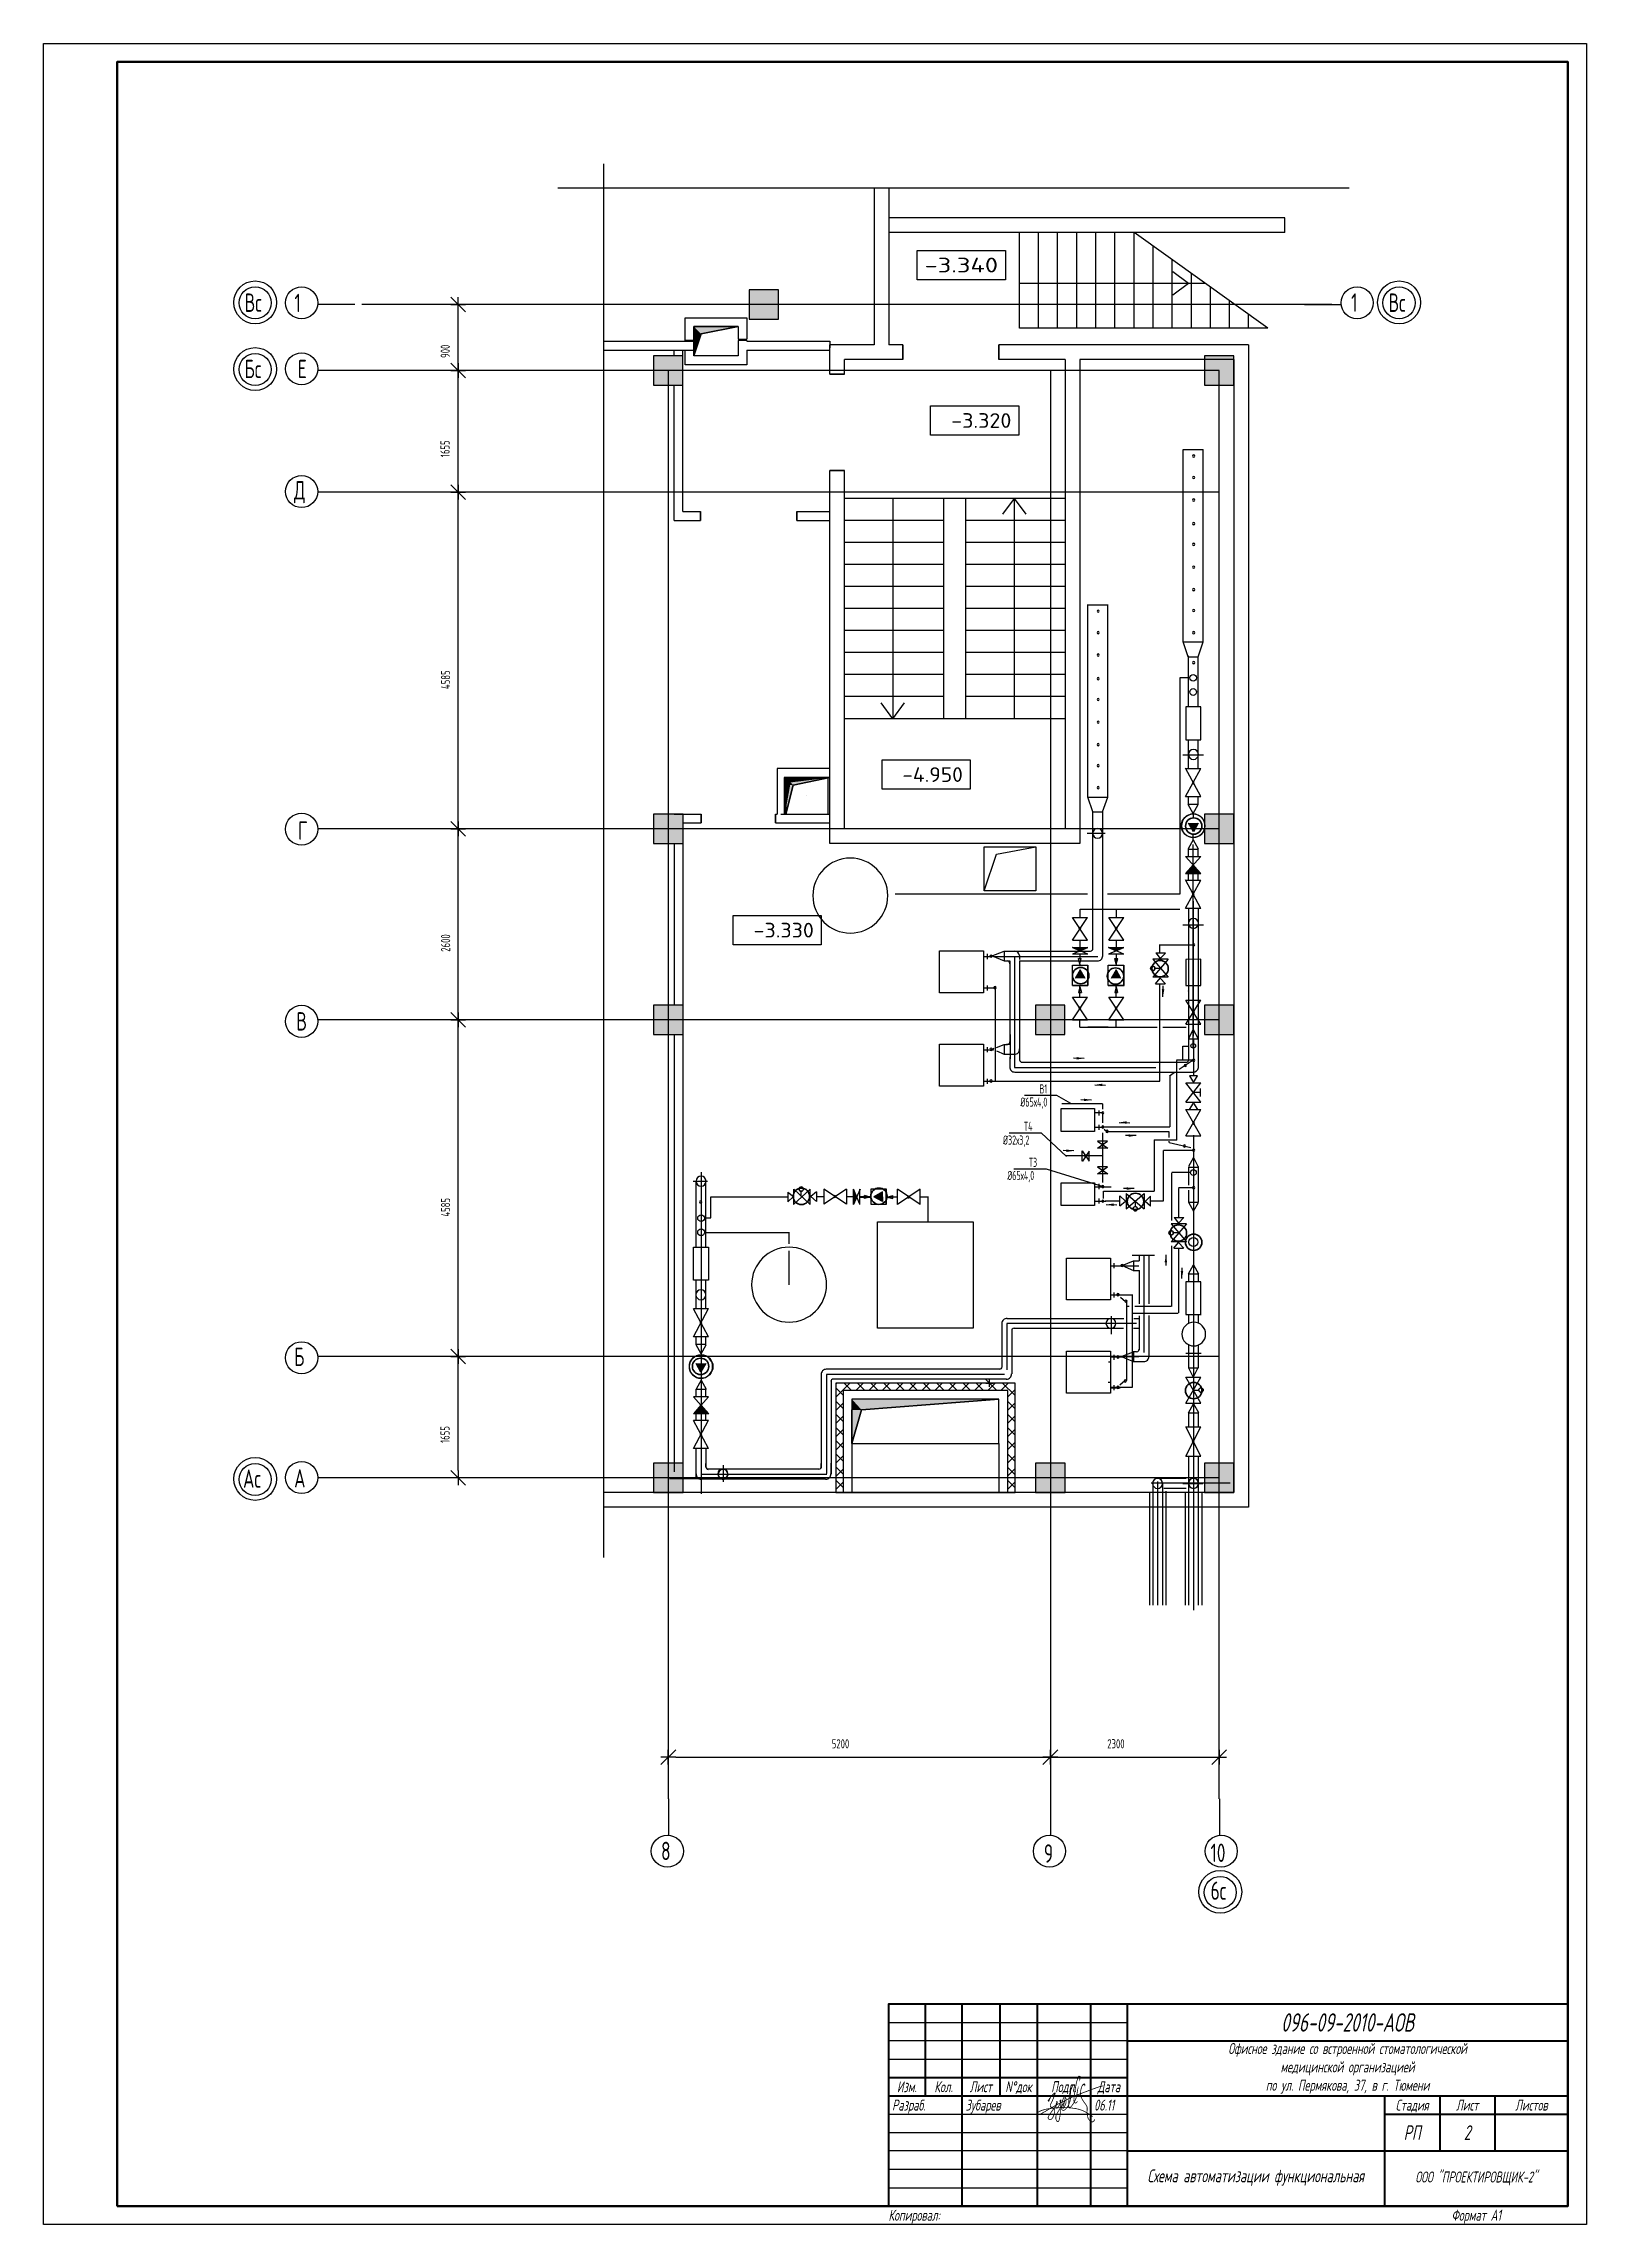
# Model space of a CAD drawing. Extents: x 37 to 1092, y -2983 to -601.
# Drawn here: x 672 to 1092, y -2192 to -1598 of the extents above; entities that cross this region are included whole.
import ezdxf
from ezdxf.enums import TextEntityAlignment as Align

# ---------------------------------------------------------------- set-up
doc = ezdxf.new("R2010")
doc.units = 0
doc.linetypes.add('CENTER', pattern=[20, 15, -1.7, 1.6, -1.7])
doc.linetypes.add('PS-GOST2.303 5', pattern=[24, 20, -1.5, 1, -1.5])
for name, color, linetype in [('0002 Отверстия', 2, 'Continuous'), ('1COL', 7, 'Continuous'), ('1COLS', 7, 'Continuous'), ('1SERV', 7, 'Continuous'), ('1STAIR2D', 8, 'Continuous'), ('1WALL', 7, 'Continuous'), ('1WALLP', 7, 'Continuous'), ('1WALLW', 7, 'Continuous'), ('AXESD', 14, 'Continuous'), ('DUCT-EP4', 7, 'Continuous'), ('FORMAT', 134, 'Continuous'), ('PS_Оси', 7, 'Continuous'), ('TEXT', 4, 'Continuous'), ('АС-пер кирп', 191, 'Continuous'), ('ОВ_Отопление', 6, 'Continuous'), ('Отопление', 7, 'Continuous'), ('ПЛОЩАДИ', 252, 'Continuous')]:
    doc.layers.add(name, color=color, linetype=linetype)
doc.layers.add('задание ЭЛ', color=222, linetype='Continuous', lineweight=35)
doc.styles.add('PStudio', font='cs_gost2304.shx')
doc.styles.add('R2_5', font='romant.shx', dxfattribs={"width": 0.65, "oblique": 12, "height": 2.5})
doc.styles.add('TXT200', font='TXT.shx', dxfattribs={"width": 0.9, "height": 200})

msp = doc.modelspace()

# ---------------------------------------------------------------- texts
at = {"layer": '1SERV', "linetype": 'ByBlock', "ltscale": 100, "style": 'TXT200'}
for s, height, width, p, p2 in [('-3.340', 3.996, 0.954545, (911.49, -1660.71), (931.47, -1660.71)), (' -3.320', 4, 0.813953, (915.1, -1703.06), (935.1, -1703.06)), (' -4.950', 4, 0.813953, (901.89, -1799.5), (921.89, -1799.5)), (' -3.330', 4, 0.813953, (861.33, -1841.87), (881.33, -1841.87))]:
    msp.add_text(s, height=height, dxfattribs=dict(at, width=width)).set_placement(p, p2, align=Align.FIT)
at = {"layer": 'FORMAT', "style": 'R2_5', "oblique": 12, "width": 0.65}
for s, p in [('Изм.', (906.64, -2156.4)), ('Кол.', (916.64, -2156.4)), ('Лист', (926.8, -2156.4)), ('N%%dдок', (937.05, -2156.4)), ('Подп.', (949.39, -2156.4)), ('Дата', (961.64, -2156.4))]:
    msp.add_text(s, height=3, dxfattribs=at).set_placement(p, align=Align.CENTER)
msp.add_text('Разраб.', height=3, dxfattribs=at).set_placement((902.64, -2161.4))
for s, height, p in [('Стадия', 3, (1044.22, -2159.9)), ('Лист', 3, (1059.22, -2159.9)), ('Листов', 3, (1076.68, -2159.9)), ('РП', 4, (1044.22, -2167.4)), ('Формат А1', 3, (1061.68, -2189.9))]:
    msp.add_text(s, height=height, dxfattribs=at).set_placement(p, align=Align.MIDDLE_CENTER)
msp.add_text('Копировал:', height=3, dxfattribs=at).set_placement((901.64, -2189.9), align=Align.MIDDLE_LEFT)
at = {"layer": 'FORMAT', "insert": (1061.68, -2179.9), "char_height": 3, "width": 48.2605, "attachment_point": 5, "line_spacing_factor": 0.8, "style": 'R2_5'}
msp.add_mtext('ООО "ПРОЕКТИРОВЩИК-2"', dxfattribs=at)
at = {"layer": 'TEXT', "style": 'R2_5', "oblique": 12, "width": 0.65}
for s, p in [('Зубарев', (922.64, -2161.4)), ('06.11', (957.64, -2161.4))]:
    msp.add_text(s, height=3, dxfattribs=at).set_placement(p)
msp.add_text('2', height=4, dxfattribs=at).set_placement((1059.22, -2167.4), align=Align.MIDDLE_CENTER)
at = {"layer": 'TEXT', "width": 119.8, "attachment_point": 5, "style": 'R2_5'}
for s, insert, char_height in [('096-09-2010-АОВ', (1026.64, -2137.4), 5), ('Офисное здание со встроенной стоматологической\\Pмедицинской организацией \\Pпо ул. Пермякова, 37, в г. Тюмени', (1026.64, -2149.9), 3)]:
    msp.add_mtext(s, dxfattribs=dict(at, insert=insert, char_height=char_height))
at = {"layer": 'TEXT', "insert": (1001.64, -2179.65), "char_height": 3.5, "width": 70, "attachment_point": 5, "line_spacing_factor": 0.8, "style": 'R2_5'}
msp.add_mtext('Схема автоматизации функциональная', dxfattribs=at)
at = {"layer": 'ОВ_Отопление', "color": 200, "ltscale": 100, "style": 'PStudio'}
for s, height, width, p in [('Вс', 5, 0.85, (726.36, -1671.46)), ('1', 5, 0.85, (739.93, -1671.54)), ('1', 5, 0.85, (1027.6, -1671.43)), ('Вс', 5, 0.85, (1037.78, -1671.46)), ('Бс', 5, 0.85, (726.32, -1689.51)), ('Е', 5, 0.85, (740.81, -1689.52)), ('Д', 5, 0.85, (739.79, -1722.56)), ('Г', 5, 0.85, (740.89, -1815.23)), ('В', 5, 0.85, (740.44, -1867.21)), ('В1', 2.5, 0.65, (942.75, -1884.36)), ('   %%C65х4,0', 2.5, 0.65, (934.52, -1887.95)), ('Т4', 2.5, 0.65, (938.53, -1894.56)), ('   %%C32х3,2', 2.5, 0.65, (929.81, -1898.3)), ('   %%C65х4,0', 2.5, 0.65, (930.95, -1907.95)), ('Т3', 2.5, 0.65, (939.88, -1904.36)), ('Б', 5, 0.85, (739.84, -1958.58)), ('Ас', 5, 0.85, (725.94, -1991.77)), ('А', 5, 0.85, (739.84, -1991.68)), ('5200', 2.5, 0.85, (886.21, -2062.74)), ('2300', 2.5, 0.85, (961.21, -2062.74)), ('8', 5, 0.85, (839.74, -2093.18)), ('9', 5, 0.85, (943.96, -2093.87)), ('10', 5, 0.85, (989.32, -2093.68)), ('6с', 5, 0.85, (989.35, -2104))]:
    msp.add_text(s, height=height, dxfattribs=dict(at, width=width)).set_placement(p)
at = {"layer": 'ОВ_Отопление', "color": 200, "ltscale": 100, "style": 'PStudio', "width": 0.85}
for s, p in [('900', (782.23, -1684)), ('1655', (782.17, -1711.05)), ('4585', (782.31, -1774.2)), ('2600', (782.33, -1845.76)), ('4585', (782.31, -1917.9)), ('1655', (782.17, -1979.55))]:
    msp.add_text(s, height=2.5, rotation=90, dxfattribs=at).set_placement(p)

# ---------------------------------------------------------------- blocks, each defined once
blk = doc.blocks.new('*U55')
at = {"layer": 'DUCT-EP4', "color": 5, "linetype": 'Continuous'}
blk.add_line((-23825, -163790, 3300), (-23825, -163790, 2998), dxfattribs=at)
blk = doc.blocks.new('*U56')
at = {"layer": 'DUCT-EP4', "color": 5, "linetype": 'Continuous'}
for p, q in [((-23525, -163540, 3300), (-24125, -163540, 3300)), ((-24125, -163540, 3300), (-24125, -164040, 3300)), ((-24121, -163543, 3300), (-24125, -164040, 3300)), ((-24118, -163546, 3300), (-24125, -164040, 3300)), ((-24115, -163549, 3300), (-24125, -164040, 3300)), ((-24112, -163551, 3300), (-24125, -164040, 3300)), ((-24109, -163554, 3300), (-24125, -164040, 3300)), ((-24106, -163556, 3300), (-24125, -164040, 3300)), ((-24103, -163559, 3300), (-24125, -164040, 3300)), ((-24100, -163561, 3300), (-24125, -164040, 3300)), ((-24097, -163564, 3300), (-24125, -164040, 3300)), ((-24093, -163566, 3300), (-24125, -164040, 3300)), ((-24090, -163569, 3300), (-24125, -164040, 3300)), ((-24087, -163572, 3300), (-24125, -164040, 3300)), ((-24084, -163574, 3300), (-24125, -164040, 3300)), ((-24081, -163577, 3300), (-24125, -164040, 3300)), ((-24078, -163579, 3300), (-24125, -164040, 3300)), ((-24075, -163582, 3300), (-24125, -164040, 3300)), ((-24072, -163584, 3300), (-24125, -164040, 3300)), ((-24069, -163587, 3300), (-24125, -164040, 3300)), ((-24066, -163589, 3300), (-24125, -164040, 3300)), ((-24063, -163592, 3300), (-24125, -164040, 3300)), ((-24060, -163595, 3300), (-24125, -164040, 3300)), ((-24057, -163597, 3300), (-24125, -164040, 3300)), ((-24053, -163600, 3300), (-24125, -164040, 3300)), ((-24050, -163602, 3300), (-24125, -164040, 3300)), ((-24047, -163605, 3300), (-24125, -164040, 3300)), ((-23525, -163540, 3300), (-24121, -163543, 3300)), ((-23525, -163540, 3300), (-24118, -163546, 3300)), ((-23525, -163540, 3300), (-24115, -163549, 3300)), ((-23525, -163540, 3300), (-24112, -163551, 3300)), ((-23525, -163540, 3300), (-24109, -163554, 3300)), ((-23525, -163540, 3300), (-24106, -163556, 3300)), ((-23525, -163540, 3300), (-24103, -163559, 3300)), ((-23525, -163540, 3300), (-24100, -163561, 3300)), ((-23525, -163540, 3300), (-24097, -163564, 3300)), ((-23525, -163540, 3300), (-24093, -163566, 3300)), ((-23525, -163540, 3300), (-24090, -163569, 3300)), ((-23525, -163540, 3300), (-24087, -163572, 3300)), ((-23525, -163540, 3300), (-24084, -163574, 3300)), ((-23525, -163540, 3300), (-24081, -163577, 3300)), ((-23525, -163540, 3300), (-24078, -163579, 3300)), ((-23525, -163540, 3300), (-24075, -163582, 3300)), ((-23525, -163540, 3300), (-24072, -163584, 3300)), ((-23525, -163540, 3300), (-24069, -163587, 3300)), ((-23525, -163540, 3300), (-24066, -163589, 3300)), ((-23525, -163540, 3300), (-24063, -163592, 3300)), ((-23525, -163540, 3300), (-24060, -163595, 3300)), ((-23525, -163540, 3300), (-24057, -163597, 3300)), ((-23525, -163540, 3300), (-24053, -163600, 3300)), ((-23525, -163540, 3300), (-24050, -163602, 3300)), ((-23525, -163540, 3300), (-24047, -163605, 3300)), ((-23525, -164040, 3300), (-23525, -163540, 3300)), ((-24125, -164040, 3300), (-23525, -164040, 3300))]:
    blk.add_line(p, q, dxfattribs=at)
blk = doc.blocks.new('dblk_0')
at = {"color": 0, "linetype": 'ByBlock'}
for p, q in [((1, 1), (-1, -1)), ((-1, 0), (1, 0)), ((0, 1), (0, -1))]:
    blk.add_line(p, q, dxfattribs=at)
blk = doc.blocks.new('SIGNATURE_ZAM')
for points in [[(16.36, 15.4, 0, 0.3, 0), (16.57, 16.45, 0.3, 0.4, 0), (16.7, 17.18, 0.4, 0.5, 0), (16.6, 17.53, 0.5, 0.5, 0), (16.22, 17.58, 0.5, 0.5, 0), (15.99, 17.32, 0.5, 0.3, 0), (15.72, 16.75, 0.3, 0.3, 0), (15.47, 15.94, 0.3, 0.3, 0), (15.19, 14.91, 0.3, 0.3, 0), (14.95, 13.64, 0.3, 0.3, 0), (14.75, 12.57, 0.3, 0.3, 0), (14.58, 11.4, 0.3, 0.3, 0), (14.43, 10.25, 0.3, 0.3, 0), (14.29, 9.09, 0.3, 0.3, 0), (14.25, 8.25, 0.3, 0.3, 0), (14.38, 7.54, 0.3, 0.3, 0), (14.78, 7.19, 0.3, 0.3, 0), (15.16, 7.33, 0.3, 0.2, 0), (15.53, 7.71, 0.2, 0, 0), (15.87, 8.04, 0, 0, 0)], [(21.63, 1.74, 0, 0.3, 0), (21.41, 2, 0.5, 0.4, 0), (20.66, 2.56, 0.4, 0.3, 0), (19.71, 3.18, 0.3, 0.3, 0), (18.93, 3.63, 0.3, 0.3, 0), (17.95, 4.15, 0.3, 0.3, 0), (17.02, 4.52, 0.3, 0.3, 0), (16.01, 4.84, 0.3, 0.3, 0), (14.87, 5.09, 0.3, 0.3, 0), (14.18, 5.17, 0.3, 0.3, 0), (12.97, 5.35, 0.3, 0.3, 0), (12.1, 5.39, 0.3, 0.3, 0), (10.75, 5.42, 0.3, 0.3, 0), (8.45, 5.39, 0.3, 0.3, 0), (7.01, 5.3, 0.3, 0.3, 0), (5.61, 5.15, 0.3, 0.3, 0), (3.99, 4.93, 0.3, 0.3, 0), (3.1, 4.74, 0.3, 0.3, 0), (2.31, 4.53, 0.3, 0.3, 0), (1.18, 4.12, 0.3, 0.3, 0), (0.23, 3.57, 0.3, 0.3, 0), (0, 3.18, 0.3, 0.3, 0), (0.13, 2.88, 0.3, 0.3, 0), (0.47, 2.76, 0.3, 0.3, 0), (1.07, 2.83, 0.3, 0.3, 0), (1.79, 3.23, 0.3, 0.3, 0), (3.21, 4.01, 0.3, 0.3, 0), (4.43, 4.73, 0.3, 0.3, 0), (5.48, 5.38, 0.3, 0.3, 0), (6.5, 5.92, 0.3, 0.3, 0), (7.86, 6.7, 0.3, 0.3, 0), (9.42, 7.51, 0.3, 0.3, 0), (10.27, 7.91, 0.3, 0.3, 0), (11.64, 8.6, 0.3, 0.3, 0), (13.37, 9.45, 0.3, 0.3, 0), (14.97, 10.11, 0.3, 0.3, 0), (16.22, 10.61, 0.3, 0.3, 0), (17.79, 11.23, 0.3, 0.3, 0), (19.55, 11.88, 0.3, 0.3, 0), (21.06, 12.47, 0.3, 0.3, 0), (22.87, 13.11, 0.3, 0.3, 0), (24.2, 13.56, 0.3, 0.3, 0), (25.02, 13.79, 0.3, 0.3, 0), (25.7, 13.91, 0.3, 0.3, 0)], [(4.66, 7.86, 0.5, 0.6, 0), (4.4, 8.12, 0.6, 0.6, 0), (4.64, 8.66, 0.4, 0.3, 0), (5.21, 9.54, 0.3, 0.3, 0), (5.95, 10.37, 0.3, 0.4, 0), (6.39, 10.75, 0.4, 0.4, 0), (6.67, 11.05, 0.4, 0.3, 0), (6.79, 11.12, 0.4, 0.4, 0), (6.92, 11.12, 0.4, 0.4, 0), (6.95, 10.98, 0.4, 0.4, 0), (6.85, 10.68, 0.4, 0.4, 0), (6.7, 10.21, 0.4, 0.3, 0), (6.54, 9.79, 0.3, 0.3, 0), (6.32, 9.15, 0.3, 0.3, 0), (6, 8.4, 0.3, 0.3, 0), (5.75, 7.82, 0.3, 0.3, 0), (5.45, 7.26, 0.3, 0.3, 0), (5.23, 6.81, 0.3, 0.3, 0), (5.09, 6.42, 0.3, 0.3, 0), (5.07, 6.17, 0.3, 0.3, 0), (5.07, 5.92, 0.3, 0.3, 0), (5.21, 5.76, 0.3, 0.3, 0), (5.44, 5.65, 0.3, 0.3, 0), (5.89, 5.46, 0.3, 0.3, 0), (6.36, 5.25, 0.3, 0.3, 0), (6.62, 5.05, 0.3, 0.3, 0), (6.79, 4.69, 0.3, 0.3, 0), (6.81, 4.14, 0.3, 0.3, 0), (6.77, 3.65, 0.3, 0.3, 0), (6.62, 3.01, 0.3, 0.3, 0), (6.35, 2.28, 0.3, 0.3, 0), (6.07, 1.62, 0.3, 0.3, 0), (5.79, 1.2, 0.3, 0.3, 0), (5.33, 0.83, 0.3, 0.3, 0), (5.16, 0.77, 0.3, 0.3, 0), (5.02, 0.75, 0.3, 0.3, 0), (4.82, 0.75, 0.3, 0.3, 0), (4.64, 0.82, 0.3, 0.3, 0), (4.41, 1, 0.3, 0.3, 0), (4.28, 1.23, 0.3, 0.3, 0), (4.23, 1.42, 0.3, 0.3, 0), (4.27, 1.77, 0.3, 0.3, 0), (4.5, 2.24, 0.3, 0.3, 0), (4.76, 2.68, 0.3, 0.3, 0), (5.21, 3.34, 0.3, 0.3, 0), (5.68, 3.99, 0.3, 0.3, 0), (6, 4.41, 0.3, 0.3, 0), (6.32, 4.89, 0.3, 0.3, 0), (6.77, 5.47, 0.3, 0.3, 0), (7.1, 5.87, 0.3, 0.3, 0), (7.35, 6.22, 0.3, 0.3, 0), (7.58, 6.73, 0.3, 0.3, 0), (7.77, 7.25, 0.3, 0.3, 0), (7.83, 7.53, 0.3, 0.3, 0), (7.83, 7.66, 0.3, 0.3, 0), (7.74, 7.78, 0.3, 0.3, 0), (7.64, 7.8, 0.3, 0.3, 0), (7.51, 7.78, 0.3, 0.3, 0), (7.44, 7.68, 0.3, 0.3, 0), (7.44, 7.51, 0.3, 0.3, 0), (7.4, 7.18, 0.3, 0.3, 0), (7.38, 6.87, 0.3, 0.3, 0), (7.36, 6.53, 0.3, 0.3, 0), (7.33, 5.75, 0.3, 0.3, 0), (7.37, 5.41, 0.3, 0.3, 0), (7.44, 5.25, 0.3, 0.3, 0), (7.59, 5.21, 0.3, 0.3, 0), (7.74, 5.27, 0.3, 0.3, 0), (7.87, 5.4, 0.3, 0.3, 0), (8.16, 5.74, 0.3, 0.3, 0), (8.48, 6.21, 0.3, 0.3, 0), (8.73, 6.65, 0.3, 0.3, 0), (8.95, 7.14, 0.3, 0.3, 0), (9.11, 7.57, 0.3, 0.3, 0), (9.2, 7.91, 0.3, 0.3, 0), (9.23, 8.18, 0.3, 0.3, 0), (9.21, 8.38, 0.3, 0.3, 0), (9.08, 8.42, 0.3, 0.3, 0), (8.98, 8.42, 0.3, 0.3, 0), (8.91, 8.36, 0.3, 0.3, 0), (8.91, 8.24, 0.3, 0.3, 0), (8.92, 8.06, 0.3, 0.3, 0), (8.94, 7.78, 0.3, 0.3, 0), (8.98, 6.56, 0.3, 0.3, 0), (8.99, 5.78, 0.3, 0.3, 0), (9, 4.69, 0.3, 0.3, 0), (9.01, 4.06, 0.3, 0.3, 0), (8.97, 3.25, 0.3, 0.3, 0), (8.86, 2.29, 0.3, 0.3, 0), (8.77, 1.79, 0.3, 0.3, 0), (8.69, 1.36, 0.3, 0.3, 0), (8.55, 0.71, 0.3, 0.3, 0), (8.37, 0.26, 0.3, 0.3, 0), (8.28, 0.1, 0.3, 0.3, 0), (8.09, -0.01, 0.3, 0.3, 0), (7.87, 0.01, 0.3, 0.3, 0), (7.66, 0.18, 0.3, 0.3, 0), (7.38, 0.62, 0.3, 0.3, 0), (7.24, 1.14, 0.3, 0.3, 0), (7.22, 1.86, 0.3, 0.3, 0), (7.38, 2.55, 0.3, 0.3, 0), (7.89, 3.52, 0.3, 0.3, 0), (8.44, 4.36, 0.3, 0.3, 0), (8.81, 5, 0.3, 0.3, 0), (9.43, 5.87, 0.3, 0.3, 0), (9.96, 6.64, 0.3, 0.3, 0), (10.39, 7.29, 0.3, 0.3, 0), (10.49, 7.55, 0.3, 0.3, 0), (10.58, 7.8, 0.3, 0.3, 0), (10.65, 8.1, 0.3, 0.3, 0), (10.59, 7.34, 0.3, 0.3, 0), (10.48, 6.87, 0.3, 0.3, 0), (10.27, 6.38, 0.3, 0.3, 0), (10.16, 6.07, 0.3, 0.3, 0), (10.03, 5.77, 0.3, 0.3, 0), (9.9, 5.5, 0.3, 0.3, 0), (9.9, 5.29, 0.3, 0.3, 0), (10.07, 5.16, 0.3, 0.3, 0), (10.29, 5.29, 0.3, 0.3, 0), (10.42, 5.54, 0.3, 0.3, 0), (10.67, 5.99, 0.3, 0.3, 0), (10.81, 6.25, 0.3, 0.3, 0), (11.03, 6.73, 0.3, 0.3, 0), (11.19, 7.24, 0.3, 0.3, 0), (11.22, 7.91, 0.3, 0.3, 0), (11.16, 8.81, 0.3, 0.3, 0), (11.11, 9.12, 0.3, 0.3, 0), (10.88, 9.49, 0.3, 0.3, 0), (10.63, 9.63, 0.3, 0.3, 0), (10.49, 9.63, 0.3, 0.3, 0), (10.33, 9.35, 0.3, 0.3, 0), (10.07, 8.79, 0.3, 0.3, 0), (9.79, 8.02, 0.3, 0.3, 0), (9.7, 7.49, 0.3, 0.3, 0), (9.63, 6.96, 0.3, 0.3, 0), (9.58, 6.45, 0.3, 0.3, 0), (9.51, 5.73, 0.3, 0.3, 0), (9.49, 5.07, 0.3, 0.3, 0), (9.58, 4.7, 0.3, 0.3, 0), (9.84, 4.42, 0.3, 0.3, 0), (10.2, 4.33, 0.3, 0.3, 0), (10.63, 4.5, 0.3, 0.3, 0), (11.03, 4.88, 0.3, 0.3, 0), (11.4, 5.26, 0.3, 0.3, 0), (11.92, 5.96, 0.3, 0.3, 0), (12.24, 6.59, 0.3, 0.3, 0), (12.58, 7.38, 0.3, 0.3, 0), (12.87, 8.46, 0.3, 0.3, 0), (13.01, 9.54, 0.3, 0.3, 0), (13.09, 9.73, 0.3, 0.3, 0), (13.02, 10.8, 0.3, 0.3, 0), (13.02, 11.81, 0.3, 0.3, 0), (13.12, 12.93, 0.3, 0.3, 0), (13.15, 13.75, 0.3, 0.3, 0), (13.32, 14.31, 0.3, 0.3, 0), (13.71, 14.32, 0.3, 0.3, 0), (13.68, 13.74, 0.3, 0.3, 0), (13.37, 12.86, 0.3, 0.3, 0), (12.92, 12.19, 0.3, 0.3, 0), (12.67, 10.92, 0.3, 0.3, 0), (12.47, 9.68, 0.3, 0.3, 0), (12.38, 8.9, 0.3, 0.3, 0), (12.28, 7.9, 0.3, 0.3, 0), (12.21, 7.05, 0.3, 0.3, 0), (12.19, 6.23, 0.3, 0.3, 0), (12.29, 5.82, 0.3, 0.3, 0), (12.49, 5.58, 0.3, 0.3, 0), (12.7, 5.54, 0.3, 0.3, 0), (12.99, 5.65, 0.3, 0.3, 0), (13.35, 6.04, 0.3, 0.3, 0), (13.71, 6.52, 0.3, 0.3, 0), (14.11, 7.07, 0.3, 0.3, 0), (14.64, 8.08, 0.3, 0.3, 0), (15.02, 8.94, 0.3, 0.3, 0), (15.29, 9.8, 0.3, 0.3, 0), (15.52, 11.13, 0.3, 0.3, 0), (15.68, 12.11, 0.3, 0.2, 0), (15.9, 13.28, 0.2, 0, 0), (16.06, 14.19, 0, 0, 0)], [(18.55, 13.68, 0, 0.5, 0), (18.51, 14.26, 0.5, 0.5, 0), (18.29, 14.58, 0.5, 0.4, 0), (17.89, 14.46, 0.4, 0.3, 0), (17.47, 13.95, 0.3, 0.3, 0), (17.17, 13.15, 0.3, 0.3, 0), (16.92, 12.14, 0.3, 0.3, 0), (16.84, 11.18, 0.3, 0.3, 0), (16.89, 10.26, 0.3, 0.3, 0), (17.07, 9.5, 0.3, 0.3, 0), (17.48, 8.72, 0.3, 0.3, 0), (17.96, 7.88, 0.3, 0.3, 0), (18.46, 7.22, 0.3, 0.3, 0), (18.9, 6.66, 0.3, 0.3, 0), (19.26, 6.05, 0.3, 0.3, 0), (19.41, 5.46, 0.3, 0.3, 0), (19.43, 4.61, 0.3, 0.3, 0), (19.35, 3.71, 0.3, 0.3, 0), (19.4, 2.92, 0.3, 0.3, 0), (19.62, 2.02, 0.3, 0.3, 0), (19.71, 1.49, 0.3, 0.3, 0), (19.83, 1.18, 0.3, 0.3, 0), (20.11, 0.82, 0.3, 0.3, 0), (20.55, 0.24, 0.3, 0.3, 0), (21.1, -0.09, 0.3, 0.3, 0), (21.56, -0.09, 0.3, 0.3, 0), (21.9, 0.11, 0.3, 0.3, 0), (22.11, 0.33, 0.3, 0.3, 0), (22.31, 0.6, 0.3, 0.3, 0), (22.37, 0.82, 0.3, 0.3, 0), (22.32, 0.95, 0, 0, 0)]]:
    blk.add_lwpolyline(points, format="xyseb")

# ---------------------------------------------------------------- linework, layer by layer
at = {"color": 8, "ltscale": 100}
for p, q in [((937.3, -1675.86), (937.3, -1649.86)), ((942.5, -1675.86), (942.5, -1649.86)), ((947.7, -1675.86), (947.7, -1649.86)), ((952.9, -1675.86), (952.9, -1649.86)), ((958.1, -1675.86), (958.1, -1649.86)), ((963.3, -1675.86), (963.3, -1649.86)), ((968.5, -1675.86), (968.5, -1649.86)), ((1004.9, -1675.86), (968.5, -1649.86)), ((973.7, -1675.86), (973.7, -1653.58)), ((978.9, -1675.86), (978.9, -1657.29)), ((984.1, -1675.86), (984.1, -1661.01)), ((989.3, -1675.86), (989.3, -1664.72)), ((994.5, -1675.86), (994.5, -1668.43)), ((999.7, -1675.86), (999.7, -1672.15)), ((1004.9, -1675.86), (937.3, -1675.86))]:
    msp.add_line(p, q, dxfattribs=at)
at = {"ltscale": 100}
msp.add_line((1009.51, -1649.86), (1009.51, -1645.86), dxfattribs=at)
at = {"color": 0, "linetype": 'ByBlock'}
for p, q in [((786.52, -1957.96), (782.52, -1953.96)), ((782.52, -1953.96), (786.52, -1957.96)), ((784.52, -1953.96), (784.52, -1957.96)), ((784.52, -1957.96), (784.52, -1953.96)), ((786.52, -1955.96), (782.52, -1955.96)), ((782.52, -1955.96), (786.52, -1955.96)), ((786.52, -1991.06), (782.52, -1987.06)), ((786.52, -1989.06), (782.52, -1989.06)), ((784.52, -1987.06), (784.52, -1991.06)), ((839.71, -2067.14), (843.71, -2063.14)), ((843.71, -2065.14), (839.71, -2065.14)), ((841.71, -2067.14), (841.71, -2063.14)), ((993.71, -2063.14), (989.71, -2067.14)), ((989.71, -2065.14), (993.71, -2065.14)), ((991.71, -2063.14), (991.71, -2067.14))]:
    msp.add_line(p, q, dxfattribs=at)
at = {"color": 0}
for p, q in [((887.31, -1967.1), (891.15, -1963.26)), ((887.31, -1963.51), (887.56, -1963.26)), ((889.31, -1966.54), (887.31, -1964.54)), ((891.62, -1965.26), (889.62, -1963.26)), ((892.74, -1965.26), (894.74, -1963.26)), ((895.21, -1965.26), (893.21, -1963.26)), ((896.33, -1965.26), (898.33, -1963.26)), ((898.81, -1965.26), (896.81, -1963.26)), ((899.93, -1965.26), (901.93, -1963.26)), ((902.4, -1965.26), (900.4, -1963.26)), ((903.52, -1965.26), (905.52, -1963.26)), ((905.99, -1965.26), (903.99, -1963.26)), ((907.11, -1965.26), (909.11, -1963.26)), ((909.58, -1965.26), (907.58, -1963.26)), ((910.7, -1965.26), (912.7, -1963.26)), ((913.17, -1965.26), (911.17, -1963.26)), ((914.29, -1965.26), (916.29, -1963.26)), ((916.77, -1965.26), (914.77, -1963.26)), ((917.89, -1965.26), (919.89, -1963.26)), ((920.36, -1965.26), (918.36, -1963.26)), ((921.48, -1965.26), (923.48, -1963.26)), ((923.95, -1965.26), (921.95, -1963.26)), ((925.07, -1965.26), (927.07, -1963.26)), ((927.54, -1965.26), (925.54, -1963.26)), ((928.66, -1965.26), (930.66, -1963.26)), ((931.13, -1965.26), (929.13, -1963.26)), ((932.25, -1965.26), (934.25, -1963.26)), ((936.11, -1966.64), (932.73, -1963.26)), ((934.11, -1967), (936.11, -1965)), ((889.31, -1970.13), (887.31, -1968.13)), ((887.31, -1970.7), (889.31, -1968.7)), ((889.31, -1973.73), (887.31, -1971.73)), ((936.11, -1970.24), (934.11, -1968.24)), ((934.11, -1970.59), (936.11, -1968.59)), ((936.11, -1973.83), (934.11, -1971.83)), ((887.31, -1974.29), (889.31, -1972.29)), ((889.31, -1977.32), (887.31, -1975.32)), ((887.31, -1977.88), (889.31, -1975.88)), ((934.11, -1974.19), (936.11, -1972.19)), ((936.11, -1977.42), (934.11, -1975.42)), ((934.11, -1977.78), (936.11, -1975.78)), ((889.31, -1980.91), (887.31, -1978.91)), ((887.31, -1981.47), (889.31, -1979.47)), ((889.31, -1984.5), (887.31, -1982.5)), ((887.31, -1985.06), (889.31, -1983.06)), ((936.11, -1981.01), (934.11, -1979.01)), ((934.11, -1981.37), (936.11, -1979.37)), ((936.11, -1984.61), (934.11, -1982.61)), ((934.11, -1984.96), (936.11, -1982.96)), ((889.31, -1988.09), (887.31, -1986.09)), ((887.31, -1988.66), (889.31, -1986.66)), ((889.31, -1991.69), (887.31, -1989.69)), ((936.11, -1988.2), (934.11, -1986.2)), ((934.11, -1988.55), (936.11, -1986.55)), ((936.11, -1991.79), (934.11, -1989.79)), ((887.31, -1992.25), (889.31, -1990.25)), ((934.11, -1992.15), (936.11, -1990.15))]:
    msp.add_line(p, q, dxfattribs=at)
at = {"layer": '0002 Отверстия', "ltscale": 100}
for p, q in [((927.73, -1817.2), (941.73, -1817.2)), ((927.73, -1829.2), (927.73, -1817.2)), ((931.06, -1819.15), (941.73, -1817.2)), ((941.73, -1817.2), (941.73, -1829.2)), ((927.73, -1829.2), (931.06, -1819.15)), ((941.73, -1829.2), (927.73, -1829.2))]:
    msp.add_line(p, q, dxfattribs=at)
at = {"layer": '1COL', "ltscale": 100}
for p, q in [((871.74, -1665.46), (863.74, -1665.46)), ((863.74, -1665.46), (863.74, -1673.46)), ((871.74, -1673.46), (871.74, -1665.46)), ((863.74, -1673.46), (871.74, -1673.46)), ((995.7, -1683.46), (987.7, -1683.46)), ((987.7, -1683.46), (987.7, -1691.46)), ((995.7, -1691.46), (995.7, -1683.46)), ((987.7, -1691.46), (995.7, -1691.46)), ((995.7, -1808.26), (987.7, -1808.26)), ((987.7, -1808.26), (987.7, -1816.26)), ((995.7, -1816.26), (995.7, -1808.26)), ((987.7, -1816.26), (995.7, -1816.26)), ((949.7, -1860.26), (941.7, -1860.26)), ((941.7, -1860.26), (941.7, -1868.26)), ((949.7, -1868.26), (949.7, -1860.26)), ((995.7, -1860.26), (987.7, -1860.26)), ((987.7, -1860.26), (987.7, -1868.26)), ((995.7, -1868.26), (995.7, -1860.26)), ((941.7, -1868.26), (949.7, -1868.26)), ((987.7, -1868.26), (995.7, -1868.26))]:
    msp.add_line(p, q, dxfattribs=at)
at = {"layer": '1COL', "color": 1, "ltscale": 100}
for p, q in [((845.68, -1683.46), (837.68, -1683.46)), ((837.68, -1683.46), (837.68, -1691.46)), ((845.68, -1691.46), (845.68, -1683.46)), ((995.7, -1683.46), (987.7, -1683.46)), ((987.7, -1683.46), (987.7, -1691.46)), ((995.7, -1691.46), (995.7, -1683.46)), ((837.68, -1691.46), (845.68, -1691.46)), ((987.7, -1691.46), (995.7, -1691.46)), ((845.71, -1808.26), (837.71, -1808.26)), ((837.71, -1808.26), (837.71, -1816.26)), ((845.71, -1816.26), (845.71, -1808.26)), ((995.7, -1808.26), (987.7, -1808.26)), ((987.7, -1808.26), (987.7, -1816.26)), ((995.7, -1816.26), (995.7, -1808.26)), ((837.71, -1816.26), (845.71, -1816.26)), ((987.7, -1816.26), (995.7, -1816.26)), ((845.71, -1860.26), (837.71, -1860.26)), ((837.71, -1860.26), (837.71, -1868.26)), ((845.71, -1868.26), (845.71, -1860.26)), ((949.7, -1860.26), (941.7, -1860.26)), ((941.7, -1860.26), (941.7, -1868.26)), ((949.7, -1868.26), (949.7, -1860.26)), ((995.7, -1860.26), (987.7, -1860.26)), ((987.7, -1860.26), (987.7, -1868.26)), ((995.7, -1868.26), (995.7, -1860.26)), ((837.71, -1868.26), (845.71, -1868.26)), ((941.7, -1868.26), (949.7, -1868.26)), ((987.7, -1868.26), (995.7, -1868.26)), ((845.71, -1985.06), (837.71, -1985.06)), ((837.71, -1985.06), (837.71, -1993.06)), ((845.71, -1993.06), (845.71, -1985.06)), ((949.71, -1985.06), (941.71, -1985.06)), ((941.71, -1985.06), (941.71, -1993.06)), ((949.71, -1993.06), (949.71, -1985.06)), ((995.71, -1985.06), (987.71, -1985.06)), ((987.71, -1985.06), (987.71, -1993.06)), ((995.71, -1993.06), (995.71, -1985.06)), ((837.71, -1993.06), (845.71, -1993.06)), ((941.71, -1993.06), (949.71, -1993.06)), ((987.71, -1993.06), (995.71, -1993.06))]:
    msp.add_line(p, q, dxfattribs=at)
at = {"layer": '1COLS', "ltscale": 100}
for points in [[(863.74, -1673.46), (871.74, -1673.46), (863.74, -1665.46), (871.74, -1665.46)], [(987.7, -1691.46), (995.7, -1691.46), (987.7, -1683.46), (995.7, -1683.46)], [(987.7, -1816.26), (995.7, -1816.26), (987.7, -1808.26), (995.7, -1808.26)], [(941.7, -1868.26), (949.7, -1868.26), (941.7, -1860.26), (949.7, -1860.26)], [(987.7, -1868.26), (995.7, -1868.26), (987.7, -1860.26), (995.7, -1860.26)]]:
    msp.add_solid(points, dxfattribs=at)
at = {"layer": '1COLS', "color": 1, "ltscale": 100}
for points in [[(837.68, -1691.46), (845.68, -1691.46), (837.68, -1683.46), (845.68, -1683.46)], [(987.7, -1691.46), (995.7, -1691.46), (987.7, -1683.46), (995.7, -1683.46)], [(837.71, -1816.26), (845.71, -1816.26), (837.71, -1808.26), (845.71, -1808.26)], [(987.7, -1816.26), (995.7, -1816.26), (987.7, -1808.26), (995.7, -1808.26)], [(837.71, -1868.26), (845.71, -1868.26), (837.71, -1860.26), (845.71, -1860.26)], [(941.7, -1868.26), (949.7, -1868.26), (941.7, -1860.26), (949.7, -1860.26)], [(987.7, -1868.26), (995.7, -1868.26), (987.7, -1860.26), (995.7, -1860.26)], [(837.71, -1993.06), (845.71, -1993.06), (837.71, -1985.06), (845.71, -1985.06)], [(941.71, -1993.06), (949.71, -1993.06), (941.71, -1985.06), (949.71, -1985.06)], [(987.71, -1993.06), (995.71, -1993.06), (987.71, -1985.06), (995.71, -1985.06)]]:
    msp.add_solid(points, dxfattribs=at)
at = {"layer": '1SERV', "linetype": 'ByBlock'}
for p, q in [((909.5, -1662.71), (909.5, -1654.72)), ((909.5, -1654.72), (933.47, -1654.72)), ((933.47, -1654.72), (933.47, -1662.71)), ((933.47, -1662.71), (909.5, -1662.71)), ((913.1, -1705.06), (913.1, -1697.06)), ((913.1, -1697.06), (937.1, -1697.06)), ((937.1, -1697.06), (937.1, -1705.06)), ((937.1, -1705.06), (913.1, -1705.06)), ((899.89, -1801.5), (899.89, -1793.5)), ((899.89, -1793.5), (923.89, -1793.5)), ((923.89, -1793.5), (923.89, -1801.5)), ((923.89, -1801.5), (899.89, -1801.5)), ((859.33, -1843.87), (859.33, -1835.87)), ((859.33, -1835.87), (883.33, -1835.87)), ((883.33, -1835.87), (883.33, -1843.87)), ((883.33, -1843.87), (859.33, -1843.87))]:
    msp.add_line(p, q, dxfattribs=at)
at = {"layer": '1SERV', "color": 4, "linetype": 'Continuous'}
for p, q in [((848.68, -1675.46), (848.68, -1677.46)), ((850.61, -1677.46), (848.68, -1683.46)), ((848.68, -1683.46), (848.68, -1677.46)), ((860.68, -1675.46), (850.61, -1677.46)), ((873.71, -1798.26), (873.71, -1800.36)), ((885.71, -1798.26), (875.74, -1800.36)), ((875.74, -1800.36), (873.71, -1808.26)), ((873.71, -1808.26), (873.71, -1800.36)), ((891.71, -1967.66), (891.71, -1970.55)), ((894.33, -1970.55), (891.71, -1979.66)), ((891.71, -1979.66), (891.71, -1970.55)), ((931.71, -1967.66), (894.33, -1970.55))]:
    msp.add_line(p, q, dxfattribs=at)
at = {"layer": '1SERV', "color": 4, "ltscale": 100}
for p, q in [((860.68, -1675.46), (848.68, -1675.46)), ((848.68, -1675.46), (848.68, -1683.46)), ((848.68, -1683.46), (850.61, -1677.46)), ((850.61, -1677.46), (860.68, -1675.46)), ((848.68, -1683.46), (848.68, -1683.46)), ((885.71, -1798.26), (873.71, -1798.26)), ((873.71, -1798.26), (873.71, -1808.26)), ((875.74, -1800.36), (885.71, -1798.26)), ((873.71, -1808.26), (875.74, -1800.36)), ((873.71, -1808.26), (873.71, -1808.26)), ((931.71, -1967.66), (891.71, -1967.66)), ((891.71, -1967.66), (891.71, -1979.66)), ((891.71, -1979.66), (894.33, -1970.55)), ((894.33, -1970.55), (931.71, -1967.66)), ((891.71, -1979.66), (891.71, -1979.66))]:
    msp.add_line(p, q, dxfattribs=at)
at = {"layer": '1SERV', "color": 4, "linetype": 'Continuous'}
for points in [[(848.68, -1675.46), (848.68, -1677.46), (850.61, -1677.46)], [(873.71, -1798.26), (873.71, -1800.36), (875.74, -1800.36)], [(891.71, -1967.66), (891.71, -1970.55), (894.33, -1970.55)]]:
    msp.add_solid(points, dxfattribs=at)
at = {"layer": '1SERV', "color": 4, "linetype": 'Continuous', "extrusion": (0, 0, -1)}
for points in [[(-848.68, -1675.46), (-860.68, -1675.46), (-850.61, -1677.46)], [(-848.68, -1677.46), (-850.61, -1677.46), (-848.68, -1683.46)], [(-873.71, -1798.26), (-885.71, -1798.26), (-875.74, -1800.36)], [(-873.71, -1800.36), (-875.74, -1800.36), (-873.71, -1808.26)], [(-891.71, -1967.66), (-931.71, -1967.66), (-894.33, -1970.55)], [(-891.71, -1970.55), (-894.33, -1970.55), (-891.71, -1979.66)]]:
    msp.add_solid(points, dxfattribs=at)
at = {"layer": '1STAIR2D'}
for p, q in [((983.36, -1663.74), (979.05, -1660.57)), ((987.93, -1663.74), (937.3, -1663.74)), ((983.36, -1663.74), (979.05, -1666.91)), ((949.71, -1722.27), (889.71, -1722.27)), ((902.84, -1722.27), (902.84, -1782.27)), ((916.71, -1782.27), (916.71, -1722.27)), ((922.71, -1782.27), (922.71, -1722.27)), ((935.82, -1722.27), (932.65, -1726.58)), ((935.82, -1722.27), (935.82, -1782.27)), ((935.82, -1722.27), (939, -1726.58)), ((916.71, -1728.27), (889.71, -1728.27)), ((949.71, -1728.27), (922.71, -1728.27)), ((916.71, -1734.27), (889.71, -1734.27)), ((949.71, -1734.27), (922.71, -1734.27)), ((916.71, -1740.27), (889.71, -1740.27)), ((949.71, -1740.27), (922.71, -1740.27)), ((916.71, -1746.27), (889.71, -1746.27)), ((949.71, -1746.27), (922.71, -1746.27)), ((916.71, -1752.27), (889.71, -1752.27)), ((949.71, -1752.27), (922.71, -1752.27)), ((916.71, -1758.27), (889.71, -1758.27)), ((949.71, -1758.27), (922.71, -1758.27)), ((916.71, -1764.27), (889.71, -1764.27)), ((949.71, -1764.27), (922.71, -1764.27)), ((916.71, -1770.27), (889.71, -1770.27)), ((949.71, -1770.27), (922.71, -1770.27)), ((916.71, -1776.27), (889.71, -1776.27)), ((902.84, -1782.27), (899.67, -1777.95)), ((902.84, -1782.27), (906.02, -1777.95)), ((949.71, -1776.27), (922.71, -1776.27)), ((949.71, -1782.27), (889.71, -1782.27))]:
    msp.add_line(p, q, dxfattribs=at)
at = {"layer": '1WALL', "ltscale": 100}
for p, q in [((897.71, -1637.74), (897.71, -1680.46)), ((901.71, -1637.74), (901.71, -1680.46)), ((1009.51, -1645.86), (901.71, -1645.86)), ((1009.51, -1649.86), (901.71, -1649.86)), ((824.25, -1679.46), (848.68, -1679.46)), ((863.08, -1679.46), (885.71, -1679.46)), ((885.71, -1679.46), (885.71, -1681.26)), ((885.71, -1688.46), (885.71, -1680.46)), ((897.71, -1680.46), (885.71, -1680.46)), ((905.51, -1680.46), (901.71, -1680.46)), ((999.7, -1680.46), (931.71, -1680.46)), ((824.25, -1681.86), (848.68, -1681.86)), ((863.08, -1681.86), (885.71, -1681.86)), ((889.71, -1688.46), (889.71, -1684.46)), ((905.51, -1684.46), (889.71, -1684.46)), ((949.71, -1684.46), (931.71, -1684.46)), ((995.7, -1684.46), (953.71, -1684.46)), ((885.71, -1816.27), (885.71, -1714.66)), ((889.71, -1812.27), (889.71, -1714.66)), ((953.71, -1816.27), (885.71, -1816.27)), ((949.71, -1812.27), (889.71, -1812.27)), ((995.7, -1993.06), (824.25, -1993.06)), ((999.7, -1997.06), (824.25, -1997.06))]:
    msp.add_line(p, q, dxfattribs=at)
at = {"layer": '1WALL'}
for p, q in [((999.7, -1680.46), (999.7, -1997.06)), ((949.71, -1684.46), (949.71, -1714.78)), ((953.71, -1684.46), (953.71, -1710.08)), ((995.7, -1684.46), (995.7, -1993.06)), ((953.71, -1706.6), (953.71, -1816.27)), ((949.71, -1711.3), (949.71, -1812.27)), ((843.28, -1816.26), (843.28, -1860.26)), ((845.68, -1816.26), (845.68, -1987.46)), ((843.28, -1868.26), (843.28, -1987.46))]:
    msp.add_line(p, q, dxfattribs=at)
at = {"layer": '1WALLP'}
for p, q in [((846.28, -1678.86), (846.28, -1673.06)), ((846.28, -1673.06), (863.08, -1673.06)), ((846.28, -1679.26), (846.28, -1673.06)), ((846.28, -1673.06), (863.08, -1673.06)), ((863.08, -1673.06), (863.08, -1678.86)), ((863.08, -1673.06), (863.08, -1678.86)), ((848.68, -1679.26), (846.28, -1679.26)), ((848.68, -1683.46), (848.68, -1675.46)), ((848.68, -1675.46), (860.68, -1675.46)), ((860.68, -1675.46), (860.68, -1678.86)), ((860.68, -1678.86), (863.08, -1678.86)), ((863.08, -1679.26), (860.68, -1679.26)), ((860.68, -1679.26), (860.68, -1683.46)), ((846.28, -1685.86), (846.28, -1681.86)), ((863.08, -1685.86), (846.28, -1685.86)), ((860.68, -1683.46), (848.68, -1683.46)), ((863.08, -1681.86), (863.08, -1683.46)), ((863.08, -1681.86), (863.08, -1685.86)), ((885.71, -1795.86), (871.31, -1795.86)), ((871.31, -1795.86), (871.31, -1808.26)), ((885.71, -1798.26), (873.71, -1798.26)), ((873.71, -1798.26), (873.71, -1808.26)), ((885.71, -1808.26), (885.71, -1798.26)), ((873.71, -1808.26), (885.71, -1808.26)), ((936.11, -1963.26), (887.31, -1963.26)), ((887.31, -1963.26), (887.31, -1993.06)), ((934.11, -1965.26), (889.31, -1965.26)), ((889.31, -1965.26), (889.31, -1993.06)), ((934.11, -1993.06), (934.11, -1965.26)), ((936.11, -1993.06), (936.11, -1963.26)), ((931.71, -1967.66), (891.71, -1967.66)), ((891.71, -1967.66), (891.71, -1979.66)), ((931.71, -1979.66), (931.71, -1967.66)), ((891.71, -1979.66), (891.71, -1993.06)), ((891.71, -1979.66), (931.71, -1979.66)), ((931.71, -1979.66), (931.71, -1993.06)), ((887.31, -1993.06), (936.11, -1993.06))]:
    msp.add_line(p, q, dxfattribs=at)
at = {"layer": '1WALLP', "ltscale": 100}
for p, q in [((843.28, -1683.46), (843.28, -1681.86)), ((845.68, -1725.86), (845.68, -1681.86)), ((843.28, -1728.26), (843.28, -1691.46)), ((843.28, -1728.26), (850.48, -1728.26)), ((845.68, -1725.86), (850.48, -1725.86)), ((876.68, -1725.86), (885.71, -1725.86)), ((876.68, -1728.26), (885.71, -1728.26)), ((843.28, -1808.26), (850.68, -1808.26)), ((845.68, -1810.66), (850.68, -1810.66)), ((870.88, -1808.26), (871.31, -1808.26)), ((870.88, -1810.66), (885.71, -1810.66)), ((872.32, -1808.26), (885.71, -1808.26)), ((872.32, -1810.66), (885.71, -1810.66))]:
    msp.add_line(p, q, dxfattribs=at)
at = {"layer": 'AXESD', "linetype": 'Continuous', "ltscale": 100}
for p, q in [((784.52, -1953.96), (784.52, -1866.26)), ((784.52, -1987.06), (784.52, -1957.96))]:
    msp.add_line(p, q, dxfattribs=at)
at = {"layer": 'AXESD', "ltscale": 100}
for p, q in [((843.71, -2065.14), (943.71, -2065.14)), ((947.71, -2065.14), (989.71, -2065.14))]:
    msp.add_line(p, q, dxfattribs=at)
at = {"layer": 'FORMAT', "lineweight": 40}
for p, q in [((911.64, -2132.4), (911.64, -2157.4)), ((921.64, -2132.4), (921.64, -2187.4)), ((931.95, -2132.4), (931.95, -2157.4)), ((942.14, -2132.4), (942.14, -2187.4)), ((956.64, -2132.4), (956.64, -2187.4)), ((966.64, -2132.4), (966.64, -2187.4)), ((966.64, -2142.4), (1086.64, -2142.4)), ((901.64, -2152.4), (966.64, -2152.4)), ((901.64, -2157.4), (1086.64, -2157.4)), ((1036.72, -2157.4), (1036.72, -2187.4)), ((1051.72, -2157.4), (1051.72, -2172.4)), ((1066.72, -2157.4), (1066.72, -2172.4)), ((1036.72, -2162.4), (1086.64, -2162.4)), ((966.64, -2172.4), (1086.64, -2172.4))]:
    msp.add_line(p, q, dxfattribs=at)
at = {"layer": 'FORMAT', "lineweight": -3}
for p, q in [((901.64, -2137.4), (966.64, -2137.4)), ((966.64, -2142.4), (901.64, -2142.4)), ((901.64, -2147.4), (966.64, -2147.4)), ((901.64, -2162.4), (966.64, -2162.4)), ((901.64, -2167.4), (966.64, -2167.4)), ((966.64, -2172.4), (901.64, -2172.4)), ((901.64, -2177.4), (966.64, -2177.4)), ((901.64, -2182.4), (966.64, -2182.4))]:
    msp.add_line(p, q, dxfattribs=at)
at = {"layer": 'FORMAT'}
msp.add_lwpolyline([(671.64, -1598.4), (1091.64, -1598.4), (1091.64, -2192.4), (671.64, -2192.4)], close=True, dxfattribs=at)
at = {"layer": 'FORMAT', "lineweight": 50}
msp.add_lwpolyline([(691.64, -2187.4), (691.64, -1603.4), (1086.64, -1603.4), (1086.64, -2187.4)], close=True, dxfattribs=at)
at = {"layer": 'FORMAT', "lineweight": 40}
msp.add_lwpolyline([(901.64, -2187.4), (1086.64, -2187.4), (1086.64, -2132.4), (901.64, -2132.4)], close=True, dxfattribs=at)
at = {"layer": 'PS_Оси', "color": 5, "linetype": 'PS-GOST2.303 5', "ltscale": 100}
for p, q in [((1014.9, -1669.46), (824.25, -1669.46)), ((991.71, -1687.46), (746.23, -1687.46)), ((991.71, -1720.56), (747.8, -1720.56)), ((991.71, -1812.26), (747.8, -1812.26)), ((991.71, -1864.26), (747.8, -1864.26)), ((991.71, -1955.96), (747.8, -1955.96)), ((991.71, -1989.06), (747.8, -1989.06))]:
    msp.add_line(p, q, dxfattribs=at)
at = {"layer": 'PS_Оси', "color": 1, "linetype": 'PS-GOST2.303 5', "ltscale": 100}
for p, q in [((841.71, -1687.46), (841.71, -2076.44)), ((945.71, -1687.46), (945.71, -2076.44)), ((991.71, -2076.44), (991.71, -1687.46))]:
    msp.add_line(p, q, dxfattribs=at)
at = {"layer": 'АС-пер кирп', "ltscale": 100}
msp.add_line((863.08, -1679.26), (863.08, -1679.46), dxfattribs=at)
msp.add_line((863.08, -1679.26), (863.08, -1679.46), dxfattribs=at)
at = {"layer": 'задание ЭЛ', "color": 1, "ltscale": 100}
for centre in [(984.74, -1811.52), (953.97, -1852.24), (963.45, -1852.38), (975.6, -1850.36), (877.95, -1912.4), (899.05, -1912.34), (968.89, -1913.76), (980.59, -1922.39), (984.73, -1924.89), (850.48, -1958.69), (984.73, -1965.28)]:
    msp.add_circle(centre, 2.23, dxfattribs=at)
at = {"layer": 'ОВ_Отопление', "color": 105, "ltscale": 100}
for p, q in [((824.09, -1631.1), (824.09, -2010.77)), ((1027.04, -1637.74), (811.63, -1637.74)), ((953.72, -1834.16), (953.72, -1836.44)), ((953.84, -1834.13), (956.53, -1834.13)), ((960.89, -1834.13), (977.38, -1834.13)), ((963.61, -1834.16), (963.61, -1836.44)), ((976.15, -1834.13), (980.96, -1834.13)), ((953.72, -1842.6), (953.72, -1844.64)), ((953.72, -1846.35), (953.72, -1847.62)), ((963.61, -1842.6), (963.61, -1844.64)), ((963.61, -1846.29), (963.61, -1849.4)), ((953.72, -1849.1), (953.72, -1849.4)), ((953.72, -1858.09), (953.72, -1855.04)), ((963.59, -1858.09), (963.59, -1855.04)), ((953.72, -1866.34), (953.72, -1864.34)), ((963.59, -1866.32), (963.59, -1864.44)), ((953.72, -1866.28), (974.78, -1866.28)), ((976.3, -1866.28), (982.72, -1866.28)), ((978.67, -1905.95), (978.67, -1918.94)), ((982.79, -1905.88), (978.81, -1905.88)), ((983.88, -1905.88), (981.92, -1905.88)), ((984.7, -1910.04), (980.64, -1910.04)), ((980.64, -1910.25), (980.64, -1918.05)), ((851.57, -1918.19), (853.3, -1918.19)), ((852.52, -1918.19), (853.25, -1918.19)), ((851.57, -1922.24), (853.63, -1922.24)), ((898.68, -1948.3), (898.68, -1919.3)), ((898.68, -1919.3), (924.68, -1919.3)), ((924.68, -1919.3), (924.68, -1948.3)), ((978.67, -1925.87), (978.67, -1927.51)), ((978.67, -1926.51), (978.67, -1942.35)), ((980.64, -1926.46), (980.64, -1944.14)), ((967.98, -1939.27), (964.52, -1939.27)), ((964.81, -1939.86), (966.17, -1940.99)), ((966.56, -1940.94), (966.4, -1940.94)), ((966.41, -1940.86), (966.41, -1962.55)), ((967.95, -1939.12), (967.95, -1964.42)), ((924.68, -1948.3), (898.68, -1948.3)), ((967.21, -1942.42), (966.32, -1942.42)), ((980.54, -1944.28), (968.01, -1944.28)), ((978.65, -1942.42), (968.67, -1942.42)), ((967.95, -1964.42), (964.36, -1964.42)), ((964.6, -1963.71), (965.96, -1962.58)), ((966.56, -1962.62), (966.17, -1962.62))]:
    msp.add_line(p, q, dxfattribs=at)
at = {"layer": 'ОВ_Отопление', "color": 200, "ltscale": 100}
for p, q in [((782.52, -1667.46), (786.52, -1671.46)), ((784.52, -1671.46), (784.52, -1667.46)), ((756.4, -1669.46), (746.23, -1669.46)), ((1022.35, -1669.46), (758.27, -1669.46)), ((782.52, -1669.46), (786.52, -1669.46)), ((784.52, -1685.46), (784.52, -1671.46)), ((1014.9, -1669.46), (1024.9, -1669.46)), ((786.52, -1689.46), (782.52, -1685.46)), ((782.52, -1685.46), (786.52, -1689.46)), ((784.52, -1685.46), (784.52, -1689.46)), ((784.52, -1689.46), (784.52, -1685.46)), ((757.8, -1687.46), (746.23, -1687.46)), ((786.52, -1687.46), (782.52, -1687.46)), ((782.52, -1687.46), (786.52, -1687.46)), ((784.52, -1718.56), (784.52, -1689.46)), ((757.8, -1720.56), (746.25, -1720.56)), ((782.52, -1718.56), (786.52, -1722.56)), ((786.52, -1722.56), (782.52, -1718.56)), ((782.52, -1720.56), (786.52, -1720.56)), ((786.52, -1720.56), (782.52, -1720.56)), ((784.52, -1722.56), (784.52, -1718.56)), ((784.52, -1718.56), (784.52, -1722.56)), ((784.52, -1810.26), (784.52, -1722.56)), ((786.52, -1814.26), (782.52, -1810.26)), ((782.52, -1810.26), (786.52, -1814.26)), ((784.52, -1810.26), (784.52, -1814.26)), ((784.52, -1814.26), (784.52, -1810.26)), ((757.8, -1812.26), (746.25, -1812.26)), ((786.52, -1812.26), (782.52, -1812.26)), ((782.52, -1812.26), (786.52, -1812.26)), ((784.52, -1862.26), (784.52, -1814.26)), ((757.8, -1864.26), (746.23, -1864.26)), ((782.52, -1862.26), (786.52, -1866.26)), ((786.52, -1866.26), (782.52, -1862.26)), ((782.52, -1864.26), (786.52, -1864.26)), ((786.52, -1864.26), (782.52, -1864.26)), ((784.52, -1866.26), (784.52, -1862.26)), ((784.52, -1862.26), (784.52, -1866.26)), ((938.67, -1884.84), (947.41, -1884.84)), ((934.46, -1895.05), (943.2, -1895.05)), ((935.8, -1904.84), (944.54, -1904.84)), ((757.8, -1955.96), (746.24, -1955.96)), ((757.8, -1989.06), (746.25, -1989.06)), ((981.81, -1990.6), (987.21, -1990.6)), ((947.71, -2063.14), (943.71, -2067.14)), ((943.71, -2067.14), (947.71, -2063.14)), ((943.71, -2065.14), (947.71, -2065.14)), ((947.71, -2065.14), (943.71, -2065.14)), ((945.71, -2063.14), (945.71, -2067.14)), ((945.71, -2067.14), (945.71, -2063.14)), ((841.73, -2076.44), (841.73, -2086.44)), ((945.71, -2076.44), (945.71, -2086.44)), ((991.73, -2076.44), (991.73, -2086.44))]:
    msp.add_line(p, q, dxfattribs=at)
at = {"layer": 'ОВ_Отопление', "color": 230, "ltscale": 100}
for p, q in [((981.89, -1708.98), (987.33, -1708.98)), ((981.91, -1761.38), (981.91, -1708.93)), ((987.31, -1761.5), (987.31, -1708.93)), ((955.91, -1751.22), (961.36, -1751.22)), ((955.93, -1803.62), (955.93, -1751.17)), ((961.34, -1803.75), (961.34, -1751.18)), ((983.28, -1779.06), (983.28, -1765.19)), ((985.94, -1779.06), (985.94, -1765.29)), ((981.8, -1792.15), (987.43, -1792.15)), ((983.28, -1795.97), (983.28, -1788.02)), ((985.94, -1795.97), (985.94, -1788.02)), ((983.28, -1805.58), (983.28, -1803.48)), ((985.94, -1805.63), (985.94, -1803.48)), ((957.3, -1844.94), (957.3, -1807.43)), ((959.96, -1846.86), (959.96, -1807.54)), ((955.78, -1813.48), (960.64, -1813.48)), ((984.61, -1871.81), (984.61, -1816.55)), ((983.28, -1819.83), (983.28, -1817.71)), ((985.94, -1819.83), (985.94, -1817.68)), ((983.28, -1826.33), (983.28, -1824.33)), ((985.94, -1826.33), (985.94, -1823.67)), ((956.53, -1834.13), (961.72, -1834.13)), ((981.8, -1838.4), (987.43, -1838.4)), ((927.62, -1847.04), (929.87, -1847.04)), ((929.57, -1846.97), (933.13, -1845.59)), ((929.85, -1846.86), (933.13, -1848.25)), ((930.24, -1847.04), (958.65, -1847.04)), ((933.13, -1845.59), (933.13, -1848.25)), ((933.13, -1845.59), (956.66, -1845.59)), ((935.93, -1846.98), (935.93, -1877.28)), ((937.34, -1846.78), (937.34, -1847.86)), ((956.63, -1845.6), (956.91, -1845.54)), ((956.91, -1845.54), (957.13, -1845.36)), ((957.13, -1845.36), (957.25, -1845.19)), ((957.25, -1845.19), (957.3, -1844.92)), ((975.48, -1846.09), (975.48, -1843.78)), ((984.7, -1843.93), (975.52, -1843.93)), ((933.13, -1848.25), (934.69, -1848.25)), ((934.68, -1848.24), (934.68, -1870.44)), ((937.33, -1848.25), (958.64, -1848.25)), ((937.34, -1848.21), (937.34, -1872.47)), ((951.71, -1849.37), (955.95, -1849.37)), ((951.71, -1854.97), (951.71, -1849.37)), ((951.71, -1854.97), (951.71, -1849.37)), ((951.71, -1849.37), (955.95, -1849.37)), ((955.95, -1854.97), (955.95, -1849.37)), ((955.95, -1849.37), (955.95, -1854.97)), ((961.46, -1849.37), (965.7, -1849.37)), ((961.46, -1854.97), (961.46, -1849.37)), ((961.46, -1854.97), (961.46, -1849.37)), ((961.46, -1849.37), (965.7, -1849.37)), ((965.7, -1854.97), (965.7, -1849.37)), ((965.7, -1849.37), (965.7, -1854.97)), ((927.62, -1855.61), (930.71, -1855.61)), ((930.71, -1855.51), (930.71, -1871.45)), ((951.71, -1854.97), (955.95, -1854.97)), ((955.95, -1854.97), (951.71, -1854.97)), ((961.46, -1854.97), (965.7, -1854.97)), ((965.7, -1854.97), (961.46, -1854.97)), ((961.58, -1854.97), (965.82, -1854.97)), ((975.48, -1881), (975.48, -1854.48)), ((930.71, -1867.82), (930.71, -1880.98)), ((931.09, -1871.79), (933.13, -1871.01)), ((933.04, -1871), (934.04, -1871)), ((933.13, -1871.01), (933.13, -1873.67)), ((934.73, -1871), (933.76, -1871)), ((934.02, -1871), (934.3, -1870.94)), ((934.3, -1870.94), (934.52, -1870.76)), ((934.52, -1870.76), (934.64, -1870.59)), ((934.64, -1870.59), (934.7, -1870.32)), ((934.73, -1868.25), (934.73, -1874.93)), ((955.88, -1866.17), (961.47, -1866.17)), ((927.62, -1872.43), (930.15, -1872.43)), ((929.57, -1872.38), (930.42, -1872.05)), ((929.85, -1872.27), (930.27, -1872.45)), ((931.05, -1872.78), (933.13, -1873.67)), ((933.02, -1873.66), (935.98, -1873.66)), ((934.68, -1874.43), (934.68, -1877.15)), ((937.33, -1875.19), (937.4, -1875.48)), ((937.34, -1874.2), (937.34, -1875.23)), ((937.35, -1872.27), (937.35, -1874.69)), ((937.4, -1875.48), (937.57, -1875.69)), ((937.57, -1875.69), (937.74, -1875.82)), ((937.74, -1875.82), (938.01, -1875.87)), ((937.89, -1875.86), (973.75, -1875.86)), ((972.86, -1875.86), (982.87, -1875.86)), ((927.62, -1881), (975.48, -1881)), ((935.93, -1877.28), (974.46, -1877.28)), ((936.07, -1878.52), (974.03, -1878.52)), ((972.7, -1878.52), (984.58, -1878.52)), ((848.44, -1908.28), (852.39, -1908.28)), ((849.29, -1926.23), (849.29, -1908.35)), ((851.95, -1923.92), (851.95, -1908.56)), ((896.9, -1914.6), (896.9, -1910.36)), ((896.9, -1914.6), (896.9, -1910.36)), ((896.9, -1910.36), (900.98, -1910.36)), ((900.98, -1914.6), (900.98, -1910.36)), ((900.98, -1910.36), (900.98, -1914.6)), ((900.98, -1914.6), (896.9, -1914.6)), ((900.98, -1914.6), (896.9, -1914.6)), ((851.95, -1926.23), (851.95, -1922.98)), ((965.22, -1931.22), (968.32, -1929.9)), ((974.1, -1928.49), (968.02, -1928.49)), ((968.24, -1929.9), (969.88, -1929.9)), ((968.32, -1929.9), (968.32, -1932.56)), ((969.88, -1928.53), (969.88, -1929.9)), ((971.13, -1928.53), (971.13, -1954.95)), ((972.54, -1928.53), (972.54, -1941.68)), ((849.29, -1943.14), (849.29, -1935.19)), ((851.95, -1943.14), (851.95, -1935.19)), ((962.17, -1931.27), (965.27, -1931.27)), ((962.82, -1931.32), (969.82, -1931.32)), ((964.77, -1931.27), (965.62, -1930.94)), ((965.22, -1931.22), (968.32, -1932.56)), ((968.22, -1932.56), (970.01, -1932.56)), ((969.88, -1932.57), (969.88, -1941.68)), ((962.17, -1939.23), (964.43, -1939.23)), ((932.51, -1947.06), (932.51, -1958.9)), ((933.88, -1945.64), (965.73, -1945.64)), ((933.91, -1947.04), (933.91, -1959.62)), ((969.13, -1947.04), (933.91, -1947.04)), ((935.86, -1948.28), (935.58, -1948.35)), ((935.84, -1948.3), (964.29, -1948.3)), ((960.56, -1948.3), (964.13, -1948.3)), ((962.28, -1944.99), (962.28, -1949.89)), ((963.91, -1948.3), (965.6, -1948.3)), ((968.34, -1948.3), (969.27, -1948.3)), ((968.4, -1945.64), (969.18, -1945.64)), ((969.18, -1945.64), (969.88, -1945.64)), ((969.18, -1948.28), (969.88, -1948.28)), ((969.88, -1944.91), (969.88, -1954.26)), ((972.54, -1944.79), (972.54, -1955.95)), ((849.29, -1952.8), (849.29, -1950.66)), ((851.95, -1952.75), (851.95, -1950.66)), ((935.24, -1948.69), (935.19, -1948.96)), ((935.2, -1948.91), (935.2, -1960.76)), ((935.36, -1948.52), (935.24, -1948.69)), ((935.58, -1948.35), (935.36, -1948.52)), ((969.84, -1954.29), (969.89, -1954.02)), ((931.92, -1959.49), (884.66, -1959.49)), ((932.07, -1959.45), (931.79, -1959.5)), ((932.23, -1959.32), (932.07, -1959.45)), ((932.41, -1959.11), (932.23, -1959.32)), ((932.47, -1958.82), (932.41, -1959.11)), ((962.17, -1956.09), (965.32, -1956.09)), ((962.17, -1956.13), (965.27, -1956.13)), ((962.82, -1955.98), (969.82, -1955.98)), ((964.77, -1956.12), (966.15, -1955.58)), ((965.05, -1956.01), (966.1, -1956.45)), ((966.1, -1956.45), (968.32, -1957.35)), ((966.15, -1955.58), (968.32, -1954.69)), ((968.22, -1957.36), (971.18, -1957.36)), ((968.25, -1954.77), (968.32, -1954.74)), ((969.21, -1954.7), (968.28, -1954.7)), ((968.32, -1954.69), (968.32, -1957.35)), ((969.21, -1954.7), (969.5, -1954.63)), ((969.5, -1954.63), (969.72, -1954.46)), ((969.72, -1954.46), (969.84, -1954.29)), ((849.29, -1967), (849.29, -1964.86)), ((851.95, -1967), (851.95, -1964.88)), ((883.34, -1960.85), (883.34, -1986.05)), ((933.25, -1960.86), (884.81, -1960.86)), ((884.81, -1960.86), (884.81, -1987.89)), ((886.03, -1962.56), (885.97, -1962.83)), ((886, -1962.71), (886, -1988.03)), ((886.15, -1962.39), (886.03, -1962.56)), ((886.37, -1962.22), (886.15, -1962.39)), ((886.65, -1962.15), (886.37, -1962.22)), ((933.77, -1962.15), (886.59, -1962.15)), ((962.17, -1964.39), (965.27, -1964.39)), ((962.17, -1964.53), (964.71, -1964.53)), ((849.29, -1973.5), (849.29, -1970.84)), ((851.95, -1973.5), (851.95, -1971.5)), ((849.22, -1981.08), (849.22, -1988.84)), ((849.22, -1982.07), (849.22, -1986.28)), ((851.88, -1981.08), (851.88, -1986.05)), ((851.88, -1982.61), (851.88, -1986.31)), ((883.34, -1982.61), (883.34, -1986.31)), ((886, -1982.07), (886, -1986.28)), ((852.63, -1989.36), (842.05, -1989.36)), ((849.24, -1985.07), (849.24, -1988.03)), ((884.53, -1989.4), (850.75, -1989.4)), ((884.85, -1988.18), (850.82, -1988.18)), ((851.91, -1986.07), (851.91, -1985.13)), ((851.91, -1986.07), (851.97, -1986.35)), ((851.97, -1986.35), (852.15, -1986.57)), ((852.15, -1986.57), (852.31, -1986.69)), ((852.31, -1986.69), (852.59, -1986.74)), ((882.68, -1986.73), (852.36, -1986.73)), ((856.63, -1985.6), (856.63, -1990.12)), ((882.91, -1986.69), (882.63, -1986.74)), ((883.07, -1986.57), (882.91, -1986.69)), ((883.25, -1986.35), (883.07, -1986.57)), ((883.31, -1986.07), (883.25, -1986.35)), ((883.31, -1986.07), (883.31, -1985.13)), ((885.98, -1985.07), (885.98, -1988.03))]:
    msp.add_line(p, q, dxfattribs=at)
at = {"layer": 'ОВ_Отопление', "color": 6, "ltscale": 100}
for p, q in [((983.26, -1765.38), (981.91, -1761.38)), ((981.91, -1761.38), (987.31, -1761.38)), ((985.92, -1765.38), (987.31, -1761.38)), ((983.26, -1765.38), (985.92, -1765.38)), ((982.56, -1771.12), (980.96, -1771.12)), ((983.66, -1771.12), (982.17, -1771.12)), ((986.69, -1779.06), (982.61, -1779.06)), ((982.61, -1779.06), (982.61, -1788.02)), ((986.69, -1788.02), (986.69, -1779.06)), ((982.61, -1788.02), (986.69, -1788.02)), ((986.68, -1803.51), (982.54, -1795.75)), ((982.54, -1803.49), (986.68, -1795.87)), ((982.54, -1795.87), (986.68, -1795.87)), ((957.28, -1807.62), (955.93, -1803.62)), ((955.93, -1803.62), (961.34, -1803.62)), ((959.94, -1807.62), (961.34, -1803.62)), ((982.54, -1803.48), (986.68, -1803.48)), ((983.26, -1805.52), (985.92, -1805.52)), ((984.55, -1808.09), (983.26, -1805.64)), ((984.55, -1808.09), (985.92, -1805.62)), ((957.28, -1807.62), (959.94, -1807.62)), ((984.55, -1808.09), (984.55, -1809.24)), ((984.55, -1815.29), (983.26, -1817.74)), ((984.55, -1815.29), (985.92, -1817.76)), ((984.57, -1815.35), (984.57, -1813.78)), ((982.51, -1824.43), (984.56, -1822.12)), ((986.68, -1824.46), (982.54, -1819.79)), ((982.54, -1824.44), (986.68, -1819.79)), ((982.54, -1819.79), (986.68, -1819.79)), ((983.26, -1817.85), (985.92, -1817.85)), ((986.62, -1824.43), (984.56, -1822.12)), ((982.51, -1824.43), (986.62, -1824.43)), ((982.54, -1824.43), (986.68, -1824.43)), ((986.68, -1833.93), (982.54, -1826.17)), ((982.54, -1833.91), (986.68, -1826.29)), ((982.54, -1826.29), (986.68, -1826.29)), ((982.54, -1833.9), (986.68, -1833.9)), ((955.87, -1842.6), (951.72, -1836.44)), ((951.72, -1842.6), (955.87, -1836.44)), ((951.72, -1836.44), (955.87, -1836.44)), ((965.74, -1842.6), (961.6, -1836.44)), ((961.6, -1842.6), (965.74, -1836.44)), ((961.6, -1836.44), (965.74, -1836.44)), ((951.72, -1842.6), (955.87, -1842.6)), ((951.75, -1846.34), (955.86, -1846.34)), ((951.76, -1844.62), (953.79, -1845.48)), ((951.76, -1844.62), (955.81, -1844.62)), ((951.79, -1846.35), (955.93, -1844.59)), ((955.93, -1846.37), (951.79, -1844.59)), ((951.79, -1844.64), (955.93, -1844.64)), ((951.79, -1846.34), (955.93, -1846.34)), ((961.56, -1844.62), (963.6, -1845.48)), ((961.56, -1844.62), (965.62, -1844.62)), ((961.56, -1846.34), (965.67, -1846.34)), ((965.74, -1846.37), (961.59, -1844.59)), ((961.59, -1846.35), (965.74, -1844.59)), ((961.59, -1844.64), (965.74, -1844.64)), ((961.59, -1846.34), (965.74, -1846.34)), ((961.6, -1842.6), (965.74, -1842.6)), ((974.41, -1846.09), (975.64, -1847.62)), ((974.41, -1846.09), (977.07, -1846.09)), ((975.64, -1847.62), (977.08, -1846.12)), ((953.35, -1847.62), (954.12, -1847.62)), ((953.73, -1849.11), (953.36, -1847.62)), ((953.73, -1849.11), (954.11, -1847.62)), ((963.65, -1849.11), (963.28, -1847.59)), ((963.28, -1847.62), (964.05, -1847.62)), ((963.65, -1849.11), (964.05, -1847.6)), ((973.61, -1847.79), (977.76, -1852.72)), ((977.76, -1847.79), (973.61, -1852.72)), ((977.76, -1847.79), (973.61, -1847.79)), ((977.76, -1852.72), (973.61, -1852.72)), ((975.6, -1850.3), (974.2, -1850.3)), ((974.35, -1854.48), (975.58, -1852.96)), ((975.58, -1852.96), (977.02, -1854.45)), ((975.64, -1847.79), (975.64, -1847.62)), ((975.64, -1853.02), (975.64, -1852.72)), ((986.69, -1847.82), (982.61, -1847.83)), ((982.61, -1847.83), (982.61, -1854.99)), ((986.69, -1854.99), (986.69, -1847.82)), ((955.87, -1864.27), (951.72, -1858.11)), ((951.72, -1864.27), (955.87, -1858.11)), ((951.72, -1858.11), (955.87, -1858.11)), ((953.76, -1855.34), (953.38, -1856.85)), ((953.38, -1856.82), (954.15, -1856.82)), ((953.76, -1855.34), (954.15, -1856.84)), ((965.74, -1864.27), (961.59, -1858.11)), ((961.59, -1864.27), (965.74, -1858.11)), ((961.59, -1858.11), (965.74, -1858.11)), ((963.63, -1855.34), (963.25, -1856.85)), ((963.25, -1856.82), (964.02, -1856.82)), ((963.63, -1855.34), (964.02, -1856.84)), ((974.35, -1854.48), (977.01, -1854.48)), ((986.71, -1865.48), (982.57, -1858.9)), ((982.57, -1865.48), (986.71, -1858.9)), ((982.57, -1858.9), (986.71, -1858.9)), ((982.61, -1854.99), (986.69, -1854.99)), ((951.72, -1864.27), (955.87, -1864.27)), ((961.59, -1864.27), (965.74, -1864.27)), ((982.57, -1865.48), (986.71, -1865.48)), ((984.63, -1866.96), (983.34, -1869.41)), ((983.34, -1869.52), (986, -1869.52)), ((984.63, -1866.96), (986, -1869.43)), ((984.7, -1875.33), (980.04, -1875.33)), ((980.07, -1875.4), (980.07, -1881.11)), ((984.31, -1875.45), (980.81, -1877.8)), ((981.8, -1875.23), (981.8, -1871.43)), ((981.8, -1871.43), (983.13, -1871.43)), ((979.38, -1878.77), (978.15, -1879.6)), ((978.23, -1879.6), (978.23, -1893.45)), ((980.07, -1880.42), (980.07, -1897.1)), ((982.57, -1886.72), (986.71, -1881.46)), ((986.71, -1886.72), (982.57, -1881.46)), ((982.57, -1881.46), (986.71, -1881.46)), ((983.59, -1879.45), (985.75, -1879.45)), ((983.6, -1879.54), (984.65, -1881.34)), ((984.65, -1881.34), (985.75, -1879.54)), ((982.57, -1886.72), (986.71, -1886.72)), ((986.71, -1895.92), (982.57, -1888.76)), ((982.57, -1895.92), (986.71, -1888.76)), ((982.57, -1888.76), (986.71, -1888.76)), ((983.6, -1888.76), (984.65, -1886.96)), ((984.65, -1886.96), (985.75, -1888.76)), ((984.67, -1884.04), (986.69, -1884.04)), ((986.62, -1885.18), (986.62, -1882.98)), ((959.62, -1893.45), (978.23, -1893.45)), ((960.39, -1894.08), (961.1, -1894.73)), ((961.02, -1894.68), (978.01, -1894.68)), ((978.02, -1896.35), (978.02, -1894.7)), ((974, -1897.03), (974, -1910.96)), ((980.12, -1897.04), (974.01, -1897.04)), ((976.43, -1899.91), (976.43, -1913.71)), ((984.7, -1899.86), (976.5, -1899.86)), ((978.02, -1897.67), (978.02, -1897.39)), ((978.04, -1897.74), (983.99, -1899.04)), ((982.57, -1895.92), (986.71, -1895.92)), ((984.71, -1901.84), (983.34, -1904.29)), ((983.34, -1904.4), (986, -1904.4)), ((984.71, -1901.84), (986, -1904.3)), ((874.22, -1911.21), (875.75, -1912.44)), ((874.22, -1911.21), (874.22, -1913.87)), ((875.75, -1912.44), (874.25, -1913.88)), ((875.83, -1914.56), (880.31, -1910.41)), ((875.88, -1910.41), (880.31, -1914.56)), ((875.92, -1914.56), (875.92, -1910.41)), ((877.89, -1912.4), (877.89, -1911)), ((880.31, -1914.56), (880.31, -1910.41)), ((882.07, -1911.15), (880.55, -1912.38)), ((880.55, -1912.38), (882.04, -1913.82)), ((882.07, -1911.15), (882.07, -1913.81)), ((890.25, -1914.55), (884.09, -1910.41)), ((890.25, -1910.41), (884.09, -1914.55)), ((884.09, -1910.41), (884.09, -1914.55)), ((890.25, -1910.41), (890.25, -1914.55)), ((893.9, -1910.38), (892.13, -1914.53)), ((893.88, -1914.53), (892.13, -1910.38)), ((892.15, -1914.56), (892.15, -1910.5)), ((892.15, -1914.56), (893.02, -1912.52)), ((892.18, -1914.53), (892.18, -1910.38)), ((893.87, -1914.53), (893.87, -1910.38)), ((893.87, -1914.56), (893.87, -1910.45)), ((896.64, -1912.56), (895.13, -1912.93)), ((896.64, -1912.56), (895.14, -1912.16)), ((895.16, -1912.93), (895.16, -1912.16)), ((901.31, -1912.56), (902.82, -1912.16)), ((901.31, -1912.56), (902.83, -1912.93)), ((902.8, -1912.93), (902.8, -1912.16)), ((910.24, -1910.45), (904.09, -1914.59)), ((910.24, -1914.59), (904.09, -1910.45)), ((904.09, -1914.59), (904.09, -1910.45)), ((910.24, -1914.59), (910.24, -1910.45)), ((960.15, -1912.97), (960.15, -1911)), ((960.15, -1911), (964.84, -1911)), ((964.63, -1914.94), (964.63, -1912.28)), ((966.15, -1913.71), (964.66, -1912.27)), ((964.84, -1911), (974, -1911)), ((966.33, -1915.74), (971.26, -1911.6)), ((966.33, -1911.6), (971.26, -1915.74)), ((966.33, -1911.6), (966.33, -1915.74)), ((971.26, -1911.6), (971.26, -1915.74)), ((971.5, -1913.77), (972.99, -1912.34)), ((973.02, -1915.01), (973.02, -1912.35)), ((964.58, -1913.71), (960.63, -1913.71)), ((964.63, -1914.94), (966.15, -1913.71)), ((966.33, -1913.71), (966.15, -1913.71)), ((968.84, -1913.75), (968.84, -1915.15)), ((971.56, -1913.71), (971.26, -1913.71)), ((973.02, -1915.01), (971.5, -1913.77)), ((976.43, -1913.71), (973.06, -1913.71)), ((979.4, -1918.12), (980.63, -1919.65)), ((979.4, -1918.12), (982.06, -1918.12)), ((980.63, -1919.65), (982.07, -1918.15)), ((983.34, -1913.99), (984.65, -1916.43)), ((983.34, -1913.99), (986, -1913.99)), ((984.65, -1916.43), (986.01, -1914.02)), ((984.66, -1916.35), (984.66, -1923.55)), ((978.61, -1919.82), (982.75, -1924.75)), ((982.75, -1919.82), (978.61, -1924.75)), ((982.75, -1919.82), (978.61, -1919.82)), ((980.59, -1922.33), (979.19, -1922.33)), ((848.54, -1935.19), (848.54, -1926.23)), ((848.54, -1926.23), (852.61, -1926.23)), ((852.61, -1926.23), (852.61, -1935.19)), ((982.75, -1924.75), (978.61, -1924.75)), ((979.34, -1926.51), (980.57, -1924.99)), ((979.34, -1926.51), (982, -1926.51)), ((980.57, -1924.99), (982.01, -1926.48)), ((984.66, -1926.09), (984.66, -1931.04)), ((852.61, -1935.19), (848.54, -1935.19)), ((986.69, -1935.62), (982.61, -1935.62)), ((982.61, -1935.62), (982.61, -1944.58)), ((983.34, -1933.5), (984.65, -1931.05)), ((983.34, -1933.5), (986, -1933.5)), ((984.65, -1931.05), (986.01, -1933.47)), ((986.69, -1944.58), (986.69, -1935.62)), ((848.54, -1950.68), (852.69, -1942.93)), ((852.69, -1950.67), (848.54, -1943.04)), ((852.69, -1943.04), (848.54, -1943.04)), ((986.75, -1944.68), (982.6, -1944.68)), ((982.61, -1944.58), (986.69, -1944.58)), ((852.69, -1950.66), (848.54, -1950.66)), ((851.97, -1952.7), (849.31, -1952.7)), ((850.68, -1955.26), (849.31, -1952.79)), ((850.68, -1955.26), (851.97, -1952.81)), ((986.75, -1955.17), (982.6, -1955.17)), ((983.34, -1959.06), (984.6, -1961.66)), ((983.34, -1959.06), (986, -1959.06)), ((985.89, -1959.09), (984.6, -1961.66)), ((850.68, -1962.46), (849.31, -1964.93)), ((851.97, -1965.03), (849.31, -1965.03)), ((850.68, -1962.46), (851.97, -1964.91)), ((986.71, -1968.71), (982.57, -1961.66)), ((982.57, -1968.71), (986.71, -1961.66)), ((982.57, -1961.66), (986.71, -1961.66)), ((984.73, -1965.15), (986.13, -1965.15)), ((848.54, -1971.63), (852.69, -1966.97)), ((852.69, -1971.61), (848.54, -1966.97)), ((852.69, -1966.97), (848.54, -1966.97)), ((852.69, -1971.6), (848.54, -1971.6)), ((848.61, -1971.6), (850.66, -1969.3)), ((852.72, -1971.6), (848.61, -1971.6)), ((852.72, -1971.6), (850.66, -1969.3)), ((982.57, -1968.71), (986.71, -1968.71)), ((983.34, -1971.32), (984.65, -1968.87)), ((983.34, -1971.32), (986, -1971.32)), ((984.65, -1968.87), (986.01, -1971.28)), ((848.54, -1981.1), (852.69, -1973.35)), ((852.69, -1981.09), (848.54, -1973.46)), ((852.69, -1973.46), (848.54, -1973.46)), ((986.71, -1983.11), (982.57, -1975.12)), ((982.57, -1983.11), (986.71, -1975.12)), ((982.57, -1975.12), (986.71, -1975.12)), ((852.69, -1981.08), (848.54, -1981.08)), ((982.57, -1983.11), (986.71, -1983.11))]:
    msp.add_line(p, q, dxfattribs=at)
at = {"layer": 'ОВ_Отопление', "color": 230, "linetype": 'Continuous'}
for p, q in [((984.56, -1822.12), (982.51, -1824.43)), ((986.62, -1824.43), (984.56, -1822.12)), ((953.79, -1845.48), (951.76, -1844.62)), ((955.81, -1844.62), (953.79, -1845.48)), ((963.6, -1845.48), (961.56, -1844.62)), ((965.62, -1844.62), (963.6, -1845.48)), ((892.15, -1910.5), (892.15, -1912.52)), ((893.02, -1912.52), (892.15, -1910.5)), ((893.02, -1912.52), (892.15, -1914.56)), ((892.15, -1914.56), (892.15, -1912.52)), ((850.66, -1969.3), (848.61, -1971.6)), ((852.72, -1971.6), (850.66, -1969.3))]:
    msp.add_line(p, q, dxfattribs=at)
at = {"layer": 'ОВ_Отопление', "color": 0, "ltscale": 100}
for p, q in [((983.34, -1833.89), (983.34, -1875.06)), ((983.34, -1833.89), (983.34, -1842.38)), ((984.63, -1832.01), (984.63, -1868.75)), ((986, -1833.94), (986, -1877.3)), ((986, -1833.94), (986, -1843.04)), ((984.63, -1843.76), (984.63, -1847.83)), ((984.63, -1854.99), (984.63, -1858.9)), ((984.63, -1865.48), (984.63, -1866.96)), ((984.67, -1869.52), (984.67, -1879.59)), ((984.67, -1895.7), (984.67, -2025.14)), ((984.71, -1895.92), (984.71, -1901.84)), ((983.34, -1904.39), (983.34, -1906.92)), ((983.34, -1905.92), (983.34, -1909.3)), ((986, -1904.29), (986, -1909.92)), ((986, -1904.39), (986, -1913.98)), ((983.34, -1906.8), (983.34, -1909.35)), ((983.34, -1910.74), (983.34, -1914.06)), ((983.34, -1911.49), (983.34, -1913.79)), ((983.34, -1933.49), (983.34, -1935.62)), ((986, -1933.61), (986, -1935.62)), ((983.34, -1944.58), (983.34, -1947.01)), ((986, -1944.58), (986, -1946.93)), ((983.34, -1952.79), (983.34, -1959.14)), ((986, -1952.87), (986, -1959.14)), ((983.34, -1971.32), (983.34, -1975.12)), ((986, -1971.32), (986, -1975.12)), ((983.34, -1983.11), (983.34, -2023.72)), ((986, -1983.11), (986, -2023.72)), ((982.71, -1989.26), (975.06, -1989.26)), ((972.67, -1992.86), (972.67, -2023.72)), ((994.71, -1990.54), (973.12, -1990.54)), ((973.59, -1990.55), (973.59, -2023.72)), ((974.87, -1990.02), (974.87, -2023.72)), ((976.25, -1990.48), (976.25, -2023.72)), ((982.72, -1991.92), (976.58, -1991.92)), ((977.17, -1992.71), (977.17, -2023.72)), ((982.42, -1992.89), (982.42, -2023.72)), ((986.92, -1992.87), (986.92, -2023.72))]:
    msp.add_line(p, q, dxfattribs=at)
at = {"layer": 'ОВ_Отопление', "ltscale": 100}
for p, q in [((928.47, -1846.36), (928.47, -1847.74)), ((928.47, -1854.95), (928.47, -1856.32)), ((928.47, -1871.7), (928.47, -1873.08)), ((928.47, -1880.33), (928.47, -1881.71)), ((947.41, -1884.84), (951.2, -1886.99)), ((958.88, -1888.95), (958.88, -1890.32)), ((958.88, -1892.88), (958.88, -1894.26)), ((943.2, -1895.05), (950.11, -1901.48)), ((944.54, -1904.84), (960.1, -1909.71)), ((958.88, -1909), (958.88, -1910.38)), ((958.88, -1912.98), (958.88, -1914.35)), ((963.02, -1930.61), (963.02, -1931.98)), ((963.02, -1938.56), (963.02, -1939.93)), ((963.02, -1955.51), (963.02, -1956.89)), ((963.02, -1963.8), (963.02, -1965.17))]:
    msp.add_line(p, q, dxfattribs=at)
at = {"layer": 'ОВ_Отопление', "color": 144, "ltscale": 100}
for centre in [(729.23, -1668.87), (1040.64, -1668.87), (729.23, -1687.03), (729.23, -1989.36), (991.98, -2101.83)]:
    msp.add_circle(centre, 5.84, dxfattribs=at)
at = {"layer": 'ОВ_Отопление', "color": 4, "linetype": 'Continuous', "lineweight": 25, "ltscale": 100}
for centre in [(729.23, -1669.01), (741.88, -1669.01), (1029.24, -1669.01), (1040.64, -1669.01), (729.23, -1687.17), (741.88, -1686.97), (741.88, -1720.42), (741.88, -1812.36), (741.88, -1864.71), (741.88, -1956.35), (729.23, -1989.5), (741.88, -1988.99), (841.45, -2090.74), (945.47, -2090.74), (992.24, -2090.74), (991.97, -2101.97)]:
    msp.add_circle(centre, 4.37, dxfattribs=at)
at = {"layer": 'ОВ_Отопление', "color": 230, "ltscale": 100}
for centre, radius in [((984.6, -1771.14), 0.918), ((984.6, -1775), 0.918), ((984.58, -1811.43), 3.21), ((850.63, -1918.32), 0.918), ((850.63, -1922.17), 0.918), ((850.64, -1958.72), 3.21)]:
    msp.add_circle(centre, radius, dxfattribs=at)
at = {"layer": 'ОВ_Отопление', "color": 6, "ltscale": 100}
for centre, radius in [((973.6, -1850.3), 0.6), ((877.89, -1910.4), 0.6), ((968.84, -1915.75), 0.6), ((978.59, -1922.33), 0.6), ((984.67, -1924.84), 1.24), ((986.73, -1965.15), 0.6)]:
    msp.add_circle(centre, radius, dxfattribs=at)
at = {"layer": 'ОВ_Отопление', "ltscale": 100}
msp.add_circle((984.62, -1871.38), 0.633, dxfattribs=at)
at = {"layer": 'ОВ_Отопление', "color": 105, "ltscale": 100}
msp.add_circle((984.66, -1905.9), 0.787, dxfattribs=at)
at = {"layer": 'ОВ_Отопление', "color": 230, "ltscale": 100}
for centre, radius, start, end in [((984.66, -1792.01), 1.36, 0, 180), ((984.66, -1792.01), 1.36, 180, 0), ((984.64, -1811.45), 3.19, 0, 180), ((984.64, -1811.45), 3.19, 180, 0), ((958.58, -1813.5), 1.36, 0, 180), ((958.58, -1813.5), 1.36, 180, 0), ((984.66, -1838.02), 1.36, 0, 180), ((984.66, -1838.02), 1.36, 180, 0), ((935.98, -1846.95), 1.36, 6.01597, 95.13882), ((958.61, -1846.9), 1.36, 268.0965, 0), ((958.61, -1846.9), 1.36, 0, 5.30046), ((934, -1848.95), 0.678, 0, 90.5465), ((934, -1848.95), 0.678, 352.62812, 0), ((982.67, -1856.45), 0.678, 0, 7.37188), ((936, -1872.3), 1.36, 268.0965, 0), ((936, -1872.3), 1.36, 0, 5.30046), ((982.66, -1875.18), 0.678, 269.4535, 0), ((936.03, -1877.17), 1.36, 178.0965, 270), ((936.03, -1877.17), 1.36, 270, 275.30046), ((984.67, -1877.16), 1.36, 264.86118, 353.98403), ((850.62, -1908.25), 1.36, 0, 180), ((850.62, -1908.25), 1.36, 180, 0), ((850.57, -1939.19), 1.36, 0, 180), ((850.57, -1939.19), 1.36, 180, 0), ((933.88, -1946.98), 1.36, 88.0965, 180), ((933.88, -1946.98), 1.36, 180, 185.30046), ((962.21, -1946.97), 1.36, 0, 180), ((962.21, -1946.97), 1.36, 180, 0), ((850.58, -1958.74), 3.19, 0, 180), ((850.58, -1958.74), 3.19, 180, 0), ((884.67, -1960.85), 1.36, 88.0965, 180), ((971.2, -1956), 1.36, 268.0965, 360), ((971.2, -1956), 1.36, 0, 5.30046), ((884.67, -1960.85), 1.36, 180, 185.30046), ((933.78, -1960.8), 1.36, 264.69954, 270), ((933.78, -1960.8), 1.36, 270, 1.9035), ((850.61, -1988.05), 1.36, 178.0965, 270), ((850.61, -1988.05), 1.36, 270, 275.30046), ((856.54, -1987.95), 1.36, 0, 180), ((856.54, -1987.95), 1.36, 180, 0), ((856.61, -1988.11), 1.36, 0, 180), ((856.61, -1988.11), 1.36, 180, 0), ((884.61, -1988.05), 1.36, 264.69954, 270), ((884.61, -1988.05), 1.36, 270, 1.9035)]:
    msp.add_arc(centre, radius, start, end, dxfattribs=at)
at = {"layer": 'ОВ_Отопление', "color": 6, "ltscale": 100}
for centre, radius, start, end in [((984.65, -1799.75), 0.242, 0, 180), ((984.65, -1799.75), 0.242, 180, 0), ((984.65, -1830.17), 0.242, 0, 180), ((984.65, -1830.17), 0.242, 180, 0), ((953.74, -1839.43), 0.242, 0, 180), ((953.74, -1839.43), 0.242, 180, 0), ((963.62, -1839.43), 0.242, 0, 180), ((963.62, -1839.43), 0.242, 180, 0), ((973.6, -1850.3), 0.6, 90, 270), ((973.6, -1850.3), 0.6, 270, 90), ((953.74, -1861.1), 0.242, 0, 180), ((953.74, -1861.1), 0.242, 180, 0), ((963.61, -1861.1), 0.242, 0, 180), ((963.61, -1861.1), 0.242, 180, 0), ((984.68, -1862.31), 0.242, 0, 180), ((984.68, -1862.31), 0.242, 180, 0), ((984.68, -1892.49), 0.242, 0, 180), ((984.68, -1892.49), 0.242, 180, 0), ((877.89, -1910.4), 0.6, 0, 180), ((877.89, -1910.4), 0.6, 180, 0), ((887.08, -1912.43), 0.242, 90, 270), ((887.08, -1912.43), 0.242, 270, 90), ((907.07, -1912.57), 0.242, 90, 270), ((907.07, -1912.57), 0.242, 270, 90), ((968.84, -1915.75), 0.6, 0, 180), ((968.84, -1915.75), 0.6, 180, 0), ((978.59, -1922.33), 0.6, 90, 270), ((978.59, -1922.33), 0.6, 270, 90), ((850.58, -1946.93), 0.242, 0, 180), ((850.58, -1946.93), 0.242, 180, 0), ((984.76, -1949.9), 3.22, 0, 180), ((984.76, -1949.9), 3.22, 180, 0), ((986.73, -1965.15), 0.6, 90, 270), ((986.73, -1965.15), 0.6, 270, 90), ((850.58, -1977.35), 0.242, 0, 180), ((850.58, -1977.35), 0.242, 180, 0), ((984.59, -1978.94), 0.242, 0, 180), ((984.59, -1978.94), 0.242, 180, 0)]:
    msp.add_arc(centre, radius, start, end, dxfattribs=at)
at = {"layer": 'ОВ_Отопление', "color": 0, "ltscale": 100}
for centre, start, end in [((974.9, -1990.57), 0, 180), ((984.68, -1990.56), 0, 180), ((974.9, -1990.57), 180, 0), ((984.68, -1990.56), 180, 0)]:
    msp.add_arc(centre, 1.36, start, end, dxfattribs=at)
at = {"layer": 'ОВ_Отопление', "color": 230, "linetype": 'Continuous'}
for points in [[(984.56, -1822.12), (982.51, -1824.43), (986.62, -1824.43)], [(892.15, -1910.5), (892.15, -1912.52), (893.02, -1912.52)], [(850.66, -1969.3), (848.61, -1971.6), (852.72, -1971.6)]]:
    msp.add_solid(points, dxfattribs=at)
at = {"layer": 'ОВ_Отопление', "color": 230, "linetype": 'Continuous', "extrusion": (0, 0, -1)}
for points in [[(-951.76, -1844.62), (-955.81, -1844.62), (-953.79, -1845.48)], [(-961.56, -1844.62), (-965.62, -1844.62), (-963.6, -1845.48)], [(-892.15, -1912.52), (-893.02, -1912.52), (-892.15, -1914.56)]]:
    msp.add_solid(points, dxfattribs=at)
at = {"layer": 'Отопление', "color": 105, "ltscale": 20}
for p, q in [((981.01, -1771.16), (981.01, -1830.04)), ((903.47, -1829.96), (955.87, -1829.96)), ((961.23, -1829.96), (981, -1829.96)), ((915.55, -1845.55), (927.55, -1845.55)), ((915.55, -1856.95), (915.55, -1845.55)), ((927.55, -1845.55), (927.55, -1856.95)), ((927.55, -1856.95), (915.55, -1856.95)), ((915.55, -1870.94), (927.55, -1870.94)), ((915.55, -1882.34), (915.55, -1870.94)), ((927.55, -1870.94), (927.55, -1882.34)), ((927.55, -1882.34), (915.55, -1882.34)), ((853.21, -1912.51), (853.21, -1918.23)), ((853.26, -1912.54), (874.14, -1912.54)), ((884.09, -1912.47), (882.07, -1912.47)), ((893.01, -1912.47), (890.25, -1912.47)), ((896.9, -1912.47), (893.87, -1912.47)), ((893.89, -1912.59), (896.94, -1912.59)), ((904.09, -1912.59), (901.02, -1912.59)), ((912.56, -1912.59), (910.24, -1912.59)), ((912.46, -1919.31), (912.46, -1912.59)), ((852.63, -1922.24), (874.68, -1922.24)), ((874.59, -1925.3), (874.59, -1922.3)), ((874.59, -1936.44), (874.59, -1927.19))]:
    msp.add_line(p, q, dxfattribs=at)
at = {"layer": 'Отопление', "linetype": 'CENTER', "ltscale": 100}
for p, q in [((976.38, -1857.99), (976.44, -1855.07)), ((954.9, -1874.81), (951.99, -1874.74)), ((957.83, -1882), (960.75, -1882.06)), ((956.94, -1886.14), (954.02, -1886.08)), ((964.43, -1892.25), (967.35, -1892.31)), ((952.13, -1899.98), (949.21, -1899.91)), ((969.07, -1895.85), (966.15, -1895.79)), ((968.56, -1910.28), (965.64, -1910.22)), ((960.87, -1914.63), (963.79, -1914.69)), ((977.19, -1928.31), (977.13, -1931.23)), ((981.52, -1934.77), (981.58, -1931.85))]:
    msp.add_line(p, q, dxfattribs=at)
at = {"layer": 'Отопление', "color": 54, "ltscale": 20}
for p, q in [((915.55, -1870.94), (927.55, -1870.94)), ((948.7, -1888.49), (957.7, -1888.49)), ((948.7, -1894.69), (948.7, -1888.49)), ((959.9, -1887.18), (948.86, -1887.18)), ((957.7, -1888.49), (957.7, -1894.69)), ((959.9, -1887.16), (959.9, -1888.67)), ((957.7, -1894.69), (948.7, -1894.69)), ((957.76, -1889.57), (959.96, -1889.57)), ((957.76, -1893.5), (960.3, -1893.5)), ((959.9, -1889.54), (959.9, -1892.32)), ((959.9, -1895.09), (959.9, -1908.57)), ((959.72, -1901.35), (950.01, -1901.35)), ((948.7, -1908.69), (957.7, -1908.69)), ((948.7, -1914.89), (948.7, -1908.69)), ((957.7, -1908.69), (957.7, -1914.89)), ((957.76, -1909.75), (962.26, -1909.75)), ((957.7, -1914.89), (948.7, -1914.89)), ((957.76, -1913.68), (960.86, -1913.68))]:
    msp.add_line(p, q, dxfattribs=at)
at = {"layer": 'Отопление', "color": 6, "ltscale": 100}
for p, q in [((954.41, -1901.77), (954.41, -1900.01)), ((954.41, -1900.01), (954.42, -1900.01)), ((954.42, -1900.01), (956.31, -1902.76)), ((956.31, -1900.03), (954.46, -1902.82)), ((956.31, -1902.76), (956.31, -1900.03)), ((956.31, -1900.03), (956.31, -1900.03)), ((958.56, -1899.25), (961.31, -1897.36)), ((960.32, -1899.25), (958.56, -1899.25)), ((958.56, -1899.25), (958.56, -1899.25)), ((961.31, -1897.36), (958.58, -1897.36)), ((958.58, -1897.36), (958.58, -1897.36)), ((958.58, -1897.36), (961.37, -1899.21)), ((961.36, -1899.25), (960.04, -1899.25)), ((961.31, -1897.36), (961.31, -1897.36)), ((961.37, -1899.22), (961.36, -1899.25)), ((961.37, -1899.21), (961.37, -1899.22)), ((954.41, -1902.81), (954.41, -1901.49)), ((954.45, -1902.82), (954.41, -1902.81)), ((954.46, -1902.82), (954.45, -1902.82)), ((956.31, -1902.76), (956.31, -1902.76)), ((958.56, -1906.26), (961.31, -1904.37)), ((960.32, -1906.26), (958.56, -1906.26)), ((958.56, -1906.26), (958.56, -1906.26)), ((961.31, -1904.37), (958.58, -1904.37)), ((958.58, -1904.37), (958.58, -1904.37)), ((958.58, -1904.37), (961.37, -1906.22)), ((961.36, -1906.26), (960.04, -1906.26)), ((961.31, -1904.37), (961.31, -1904.37)), ((961.37, -1906.23), (961.36, -1906.26)), ((961.37, -1906.22), (961.37, -1906.23))]:
    msp.add_line(p, q, dxfattribs=at)
at = {"layer": 'Отопление', "color": 0, "ltscale": 20}
msp.add_line((850.68, -1905.79), (850.68, -1993.43), dxfattribs=at)
at = {"layer": 'Отопление', "color": 132, "ltscale": 20}
for p, q in [((950.11, -1929.19), (962.11, -1929.19)), ((950.11, -1940.59), (950.11, -1929.19)), ((962.11, -1929.19), (962.11, -1940.59)), ((962.11, -1940.59), (950.11, -1940.59)), ((950.11, -1954.59), (962.11, -1954.59)), ((950.11, -1965.99), (950.11, -1954.59)), ((962.11, -1957.51), (961.58, -1957.51)), ((962.11, -1954.59), (962.11, -1965.99)), ((962.11, -1954.59), (962.11, -1965.99)), ((962.11, -1965.99), (950.11, -1965.99)), ((961.46, -1963.03), (962.11, -1963.03))]:
    msp.add_line(p, q, dxfattribs=at)
at = {"layer": 'Отопление', "color": 2}
for centre, radius, start, end in [((984.71, -1710.75), 0.303, 0, 180), ((984.71, -1710.75), 0.303, 180, 0), ((984.71, -1716.59), 0.303, 0, 180), ((984.71, -1716.59), 0.303, 180, 0), ((984.71, -1722.71), 0.303, 0, 180), ((984.71, -1722.71), 0.303, 180, 0), ((984.71, -1729.15), 0.303, 0, 180), ((984.71, -1729.15), 0.303, 180, 0), ((984.71, -1734.81), 0.303, 0, 180), ((984.71, -1734.81), 0.303, 180, 0), ((984.71, -1740.99), 0.303, 0, 180), ((984.71, -1740.99), 0.303, 180, 0), ((984.71, -1747.1), 0.303, 0, 180), ((984.71, -1747.1), 0.303, 180, 0), ((958.73, -1752.99), 0.303, 0, 180), ((958.73, -1752.99), 0.303, 180, 0), ((984.71, -1752.81), 0.303, 0, 180), ((984.71, -1752.81), 0.303, 180, 0), ((958.73, -1758.83), 0.303, 0, 180), ((958.73, -1758.83), 0.303, 180, 0), ((984.71, -1758.85), 0.303, 0, 180), ((984.71, -1758.85), 0.303, 180, 0), ((958.73, -1764.95), 0.303, 0, 180), ((958.73, -1764.95), 0.303, 180, 0), ((984.71, -1767), 0.303, 0, 180), ((984.71, -1767), 0.303, 180, 0), ((958.73, -1771.39), 0.303, 0, 180), ((958.73, -1771.39), 0.303, 180, 0), ((958.73, -1777.05), 0.303, 0, 180), ((958.73, -1777.05), 0.303, 180, 0), ((958.73, -1783.23), 0.303, 0, 180), ((958.73, -1783.23), 0.303, 180, 0), ((958.73, -1789.34), 0.303, 0, 180), ((958.73, -1789.34), 0.303, 180, 0), ((958.73, -1795.05), 0.303, 0, 180), ((958.73, -1795.05), 0.303, 180, 0), ((958.73, -1801.09), 0.303, 0, 180), ((958.73, -1801.09), 0.303, 180, 0), ((929.57, -1846.97), 0.303, 0, 180), ((929.57, -1846.97), 0.303, 180, 0), ((984.71, -1843.88), 0.303, 0, 180), ((984.71, -1843.88), 0.303, 180, 0), ((930.66, -1855.56), 0.303, 0, 180), ((930.66, -1855.56), 0.303, 180, 0), ((929.57, -1872.31), 0.303, 0, 180), ((929.57, -1872.31), 0.303, 180, 0), ((982.47, -1876.75), 0.303, 0, 180), ((982.47, -1876.75), 0.303, 180, 0), ((984.71, -1875.34), 0.303, 0, 180), ((984.71, -1875.34), 0.303, 180, 0), ((929.57, -1880.94), 0.303, 0, 180), ((929.57, -1880.94), 0.303, 180, 0), ((959.99, -1889.62), 0.303, 0, 180), ((959.99, -1889.62), 0.303, 180, 0), ((959.99, -1893.49), 0.303, 0, 180), ((959.99, -1893.49), 0.303, 180, 0), ((961.14, -1894.67), 0.303, 0, 180), ((961.14, -1894.67), 0.302, 180, 0), ((982.24, -1898.65), 0.302, 0, 180), ((982.24, -1898.65), 0.303, 180, 0), ((984.71, -1899.8), 0.303, 0, 180), ((984.71, -1899.8), 0.303, 180, 0), ((959.99, -1909.71), 0.303, 0, 180), ((959.99, -1909.71), 0.303, 180, 0), ((984.71, -1910.04), 0.303, 0, 180), ((984.71, -1910.04), 0.303, 180, 0), ((850.52, -1913.91), 0.303, 0, 180), ((850.52, -1913.91), 0.303, 180, 0), ((959.99, -1913.68), 0.303, 0, 180), ((959.99, -1913.68), 0.303, 180, 0), ((965.22, -1931.22), 0.303, 0, 180), ((965.22, -1931.22), 0.303, 180, 0), ((964.13, -1939.17), 0.303, 0, 180), ((964.13, -1939.17), 0.303, 180, 0), ((966.29, -1940.93), 0.303, 0, 180), ((966.29, -1940.93), 0.303, 180, 0), ((964.13, -1956.12), 0.303, 0, 180), ((964.13, -1956.12), 0.303, 180, 0), ((964.13, -1964.4), 0.303, 0, 180), ((964.13, -1964.4), 0.303, 180, 0), ((966.08, -1962.68), 0.303, 0, 180), ((966.08, -1962.68), 0.303, 180, 0)]:
    msp.add_arc(centre, radius, start, end, dxfattribs=at)
at = {"layer": 'Отопление', "color": 105, "ltscale": 20}
for centre, start, end in [((891.26, -1830.46), 0, 180), ((891.26, -1830.46), 180, 0), ((874.59, -1936.44), 0, 180), ((874.59, -1936.44), 180, 0)]:
    msp.add_arc(centre, 10.21, start, end, dxfattribs=at)
at = {"layer": 'Отопление', "color": 6, "ltscale": 100}
for centre, radius, start, end in [((959.97, -1898.31), 0.303, 0, 180), ((959.97, -1898.31), 0.303, 180, 0), ((955.36, -1901.42), 0.303, 90, 270), ((955.36, -1901.42), 0.302, 270, 90), ((959.97, -1905.32), 0.303, 0, 180), ((959.97, -1905.32), 0.303, 180, 0)]:
    msp.add_arc(centre, radius, start, end, dxfattribs=at)
at = {"layer": 'Отопление', "linetype": 'CENTER', "ltscale": 100}
for points in [[(976.38, -1857.99), (976.38, -1857.99), (976.75, -1855.95), (976.06, -1855.94)], [(954.9, -1874.81), (954.9, -1874.81), (952.86, -1874.43), (952.85, -1875.12)], [(957.83, -1882), (957.83, -1882), (959.87, -1882.37), (959.88, -1881.69)], [(956.94, -1886.14), (956.94, -1886.14), (954.89, -1885.77), (954.88, -1886.45)], [(964.43, -1892.25), (964.43, -1892.25), (966.48, -1892.62), (966.49, -1891.93)], [(952.13, -1899.98), (952.13, -1899.98), (950.08, -1899.6), (950.07, -1900.29)], [(969.07, -1895.85), (969.07, -1895.85), (967.03, -1895.48), (967.02, -1896.16)], [(968.56, -1910.28), (968.56, -1910.28), (966.52, -1909.91), (966.51, -1910.59)], [(960.87, -1914.63), (960.87, -1914.63), (962.91, -1915), (962.92, -1914.32)], [(977.19, -1928.31), (977.19, -1928.31), (976.82, -1930.36), (977.5, -1930.37)], [(981.52, -1934.77), (981.52, -1934.77), (981.89, -1932.73), (981.21, -1932.72)]]:
    msp.add_solid(points, dxfattribs=at)
at = {"layer": 'ПЛОЩАДИ', "color": 0, "linetype": 'Continuous'}
for p, q in [((984.65, -1813.08), (983.32, -1810.72)), ((985.98, -1810.72), (984.65, -1813.08)), ((953.84, -1850.64), (952.51, -1853)), ((955.17, -1853), (953.84, -1850.64)), ((963.59, -1850.64), (962.25, -1853)), ((964.92, -1853), (963.59, -1850.64)), ((900.06, -1911.15), (897.7, -1912.48)), ((900.06, -1913.81), (897.7, -1912.48)), ((900.06, -1912.48), (900.06, -1911.15)), ((900.06, -1912.48), (900.06, -1913.81)), ((850.58, -1960.25), (849.25, -1957.89)), ((851.91, -1957.89), (850.58, -1960.25))]:
    msp.add_line(p, q, dxfattribs=at)
at = {"layer": 'ПЛОЩАДИ', "color": 0, "linetype": 'Continuous', "extrusion": (0, 0, -1)}
for points in [[(-983.32, -1810.72), (-985.98, -1810.72), (-984.65, -1813.08)], [(-897.7, -1912.48), (-900.06, -1912.48), (-900.06, -1913.81)], [(-849.25, -1957.89), (-851.91, -1957.89), (-850.58, -1960.25)]]:
    msp.add_solid(points, dxfattribs=at)
at = {"layer": 'ПЛОЩАДИ', "color": 0, "linetype": 'Continuous'}
for points in [[(953.84, -1850.64), (952.51, -1853), (955.17, -1853)], [(963.59, -1850.64), (962.25, -1853), (964.92, -1853)], [(900.06, -1911.15), (897.7, -1912.48), (900.06, -1912.48)]]:
    msp.add_solid(points, dxfattribs=at)

# ---------------------------------------------------------------- block references
at = {"layer": 'DUCT-EP4', "xscale": 0.02, "yscale": 0.02, "zscale": 0.02}
for name in ['*U56', '*U55']:
    msp.add_blockref(name, (1355.71, 1472.54), dxfattribs=at)
at = {"layer": 'FORMAT', "xscale": 0.7, "yscale": 0.7, "zscale": 0.7}
msp.add_blockref('SIGNATURE_ZAM', (942.14, -2164.4), dxfattribs=at)
at = {"layer": 'ОВ_Отопление', "color": 105, "ltscale": 100, "rotation": 90}
msp.add_blockref('dblk_0', (929.19, -1963.27), dxfattribs=at)

msp.set_redraw_order([(e.dxf.handle, doc.entitydb.next_handle()) for e in msp.query("TEXT MTEXT ATTDEF DIMENSION ARC_DIMENSION")])  # texts and dimensions are drawn at this point

# ---------------------------------------------------------------- meshes
at = {"layer": '1WALLW', "ltscale": 100}
mesh = msp.add_polyface(dxfattribs=at)
corners = [(905.51, -1684.46), (905.51, -1680.46), (931.71, -1684.46), (931.71, -1680.46)]
mesh.append_faces([[corners[k] for k in face] for face in [(0, 1), (2, 3)]])
mesh = msp.add_polyface(dxfattribs=at)
corners = [(885.71, -1688.46), (889.71, -1688.46), (885.71, -1714.66), (889.71, -1714.66)]
mesh.append_faces([[corners[k] for k in face] for face in [(0, 1), (2, 3)]])
mesh = msp.add_polyface(dxfattribs=at)
corners = [(876.68, -1725.86), (876.68, -1728.26), (850.48, -1725.86), (850.48, -1728.26)]
mesh.append_faces([[corners[k] for k in face] for face in [(0, 1), (2, 3)]])
mesh = msp.add_polyface(dxfattribs=at)
corners = [(850.68, -1810.66), (850.68, -1808.26), (870.88, -1810.66), (870.88, -1808.26)]
mesh.append_faces([[corners[k] for k in face] for face in [(0, 1), (2, 3)]])

doc.saveas('drawing.dxf')
